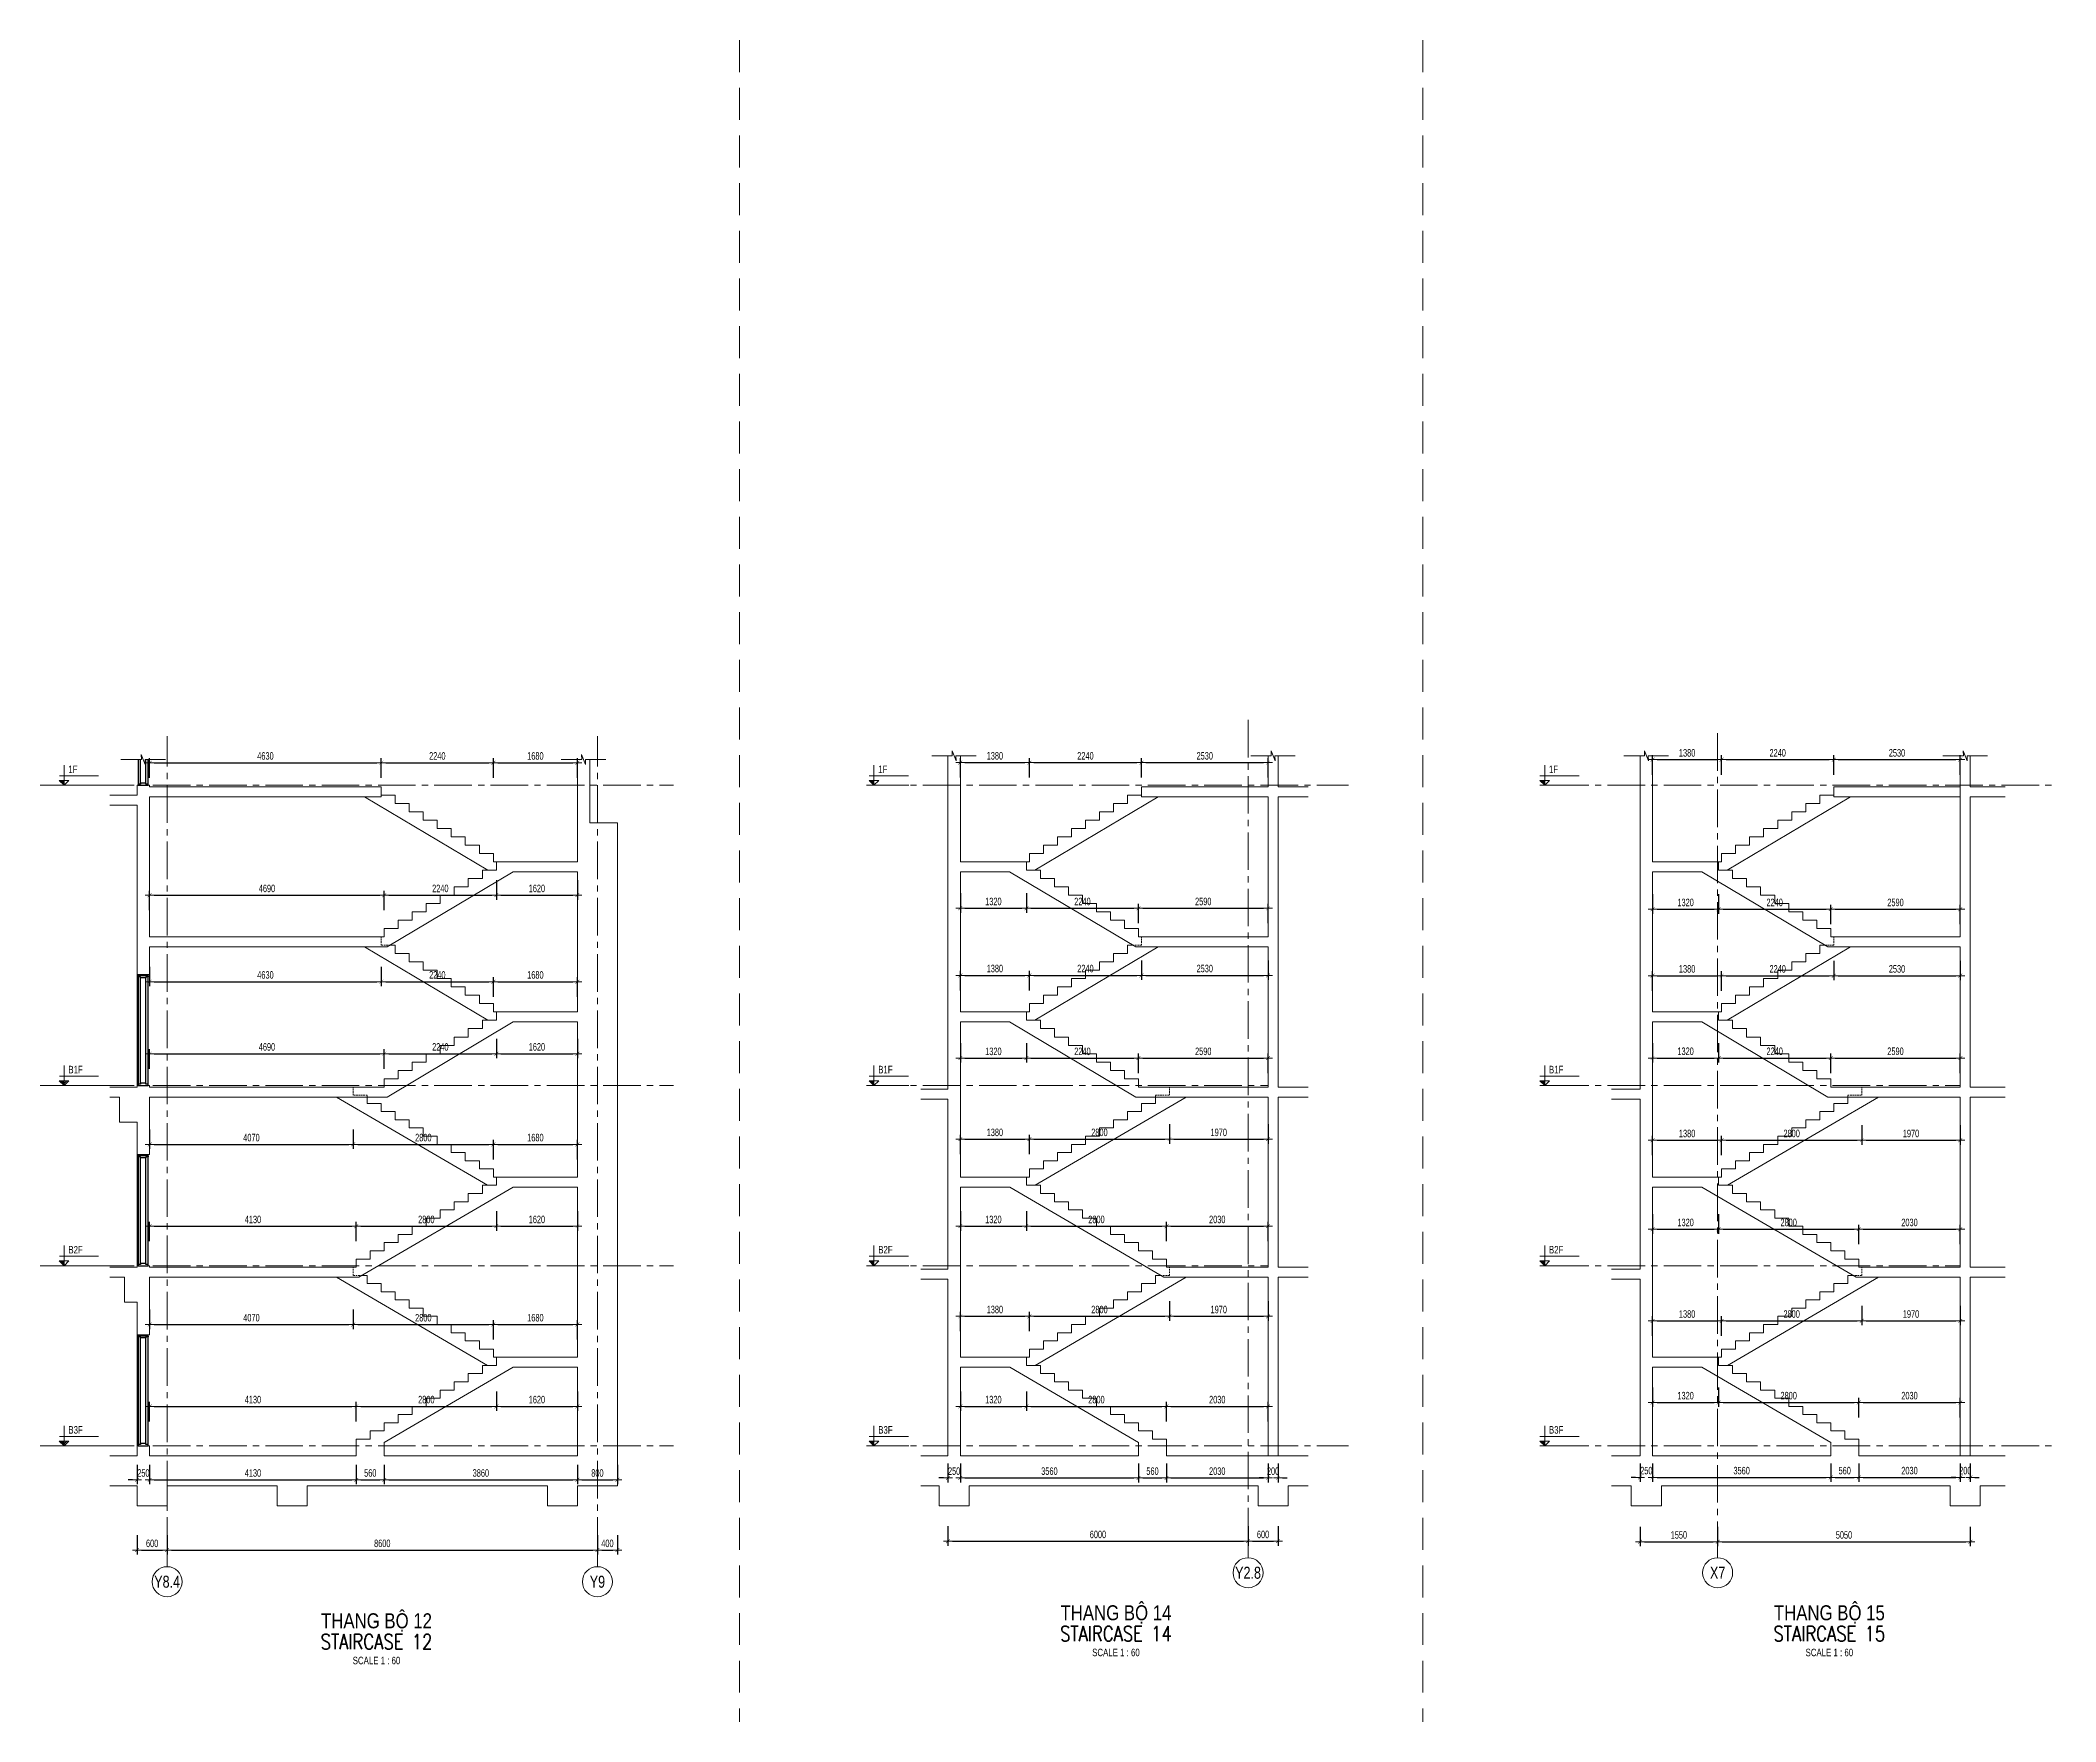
# Model space of a CAD drawing. Header units: millimetres. Extents: x -179076 to 254975, y -18667 to 296191.
# Drawn here: x 162334 to 202616, y 226951 to 260551 of the extents above; entities that cross this region are included whole.
import ezdxf
from ezdxf.enums import TextEntityAlignment as Align

# ---------------------------------------------------------------- set-up
doc = ezdxf.new("R2010")
doc.units = ezdxf.units.MM
doc.linetypes.add('CENTER2', pattern=[1.125, 0.75, -0.125, 0.125, -0.125])
doc.linetypes.add('HIDDEN2', pattern=[4.7625, 3.175, -1.5875])
doc.layers.get('Defpoints').update_dxf_attribs({"color": 151, "lineweight": 9})
for name, color, linetype in [('A-ELE5', 9, 'Continuous'), ('DOOR', 4, 'Continuous'), ('ELE8', 8, 'Continuous')]:
    doc.layers.add(name, color=color, linetype=linetype)
for name, color, linetype, lineweight in [('NDC_S_ANNO', 7, 'Continuous', 20), ('NDC_S_AXIS', 5, 'CENTER2', 13), ('NDC_S_CONTINUOUS', 3, 'Continuous', 20), ('NDC_S_DIM', 1, 'Continuous', 15), ('NDC_S_ENG TITLE', 3, 'Continuous', 20), ('NDC_S_HIDDEN', 8, 'HIDDEN2', 13), ('NDC_S_SLAB', 2, 'Continuous', 20), ('NDC_S_SYMBOL', 1, 'Continuous', 15), ('NDC_S_TEXT SYMBOL', 7, 'Continuous', 20), ('NDC_S_VN TEXT', 7, 'Continuous', 20), ('NDC_S_VN TITLE', 6, 'Continuous', 35)]:
    doc.layers.add(name, color=color, linetype=linetype, lineweight=lineweight)
doc.styles.add('NDC_ANNO', font='', dxfattribs={"width": 0.8})
doc.styles.add('NDC_DIM', font='', dxfattribs={"width": 0.75})
doc.styles.add('NDC_EN TXT', font='romans.shx', dxfattribs={"width": 0.8})
doc.styles.add('NDC_VIE TXT', font='arial.ttf', dxfattribs={"width": 0.8})
doc.styles.get('NDC_ANNO').set_extended_font_data('Dotum')
doc.styles.get('NDC_DIM').set_extended_font_data('Dotum')
doc.dimstyles.new('NDC_dim_60', dxfattribs={"dimscale": 60, "dimtxt": 2.5, "dimasz": 1.5, "dimexe": 1.5, "dimexo": 2.5, "dimgap": 1, "dimtad": 1, "dimdec": 0, "dimzin": 0, "dimdsep": 46, "dimtxsty": 'NDC_DIM', "dimblk": 'DIMMARK', "dimcen": 0.09, "dimdle": 1.2, "dimclrd": 1, "dimclre": 1, "dimclrt": 3, "dimadec": 0, "dimazin": 0, "dimtfac": 1, "dimtdec": 0, "dimtix": 1, "dimtofl": 0, "dimtmove": 0, "dimatfit": 3, "dimfxl": 5, "dimfxlon": 1, "dimtolj": 1, "dimtzin": 0, "dimarcsym": 0})

msp = doc.modelspace()

# ---------------------------------------------------------------- blocks, each defined once
blk = doc.blocks.new('A$Cba4c7dc5')
at = {"layer": 'DOOR'}
for p, q in [((80, 0), (80, 2175)), ((125, 25), (125, 2155)), ((235, 25), (235, 2155)), ((280, 2175), (280, 0))]:
    blk.add_line(p, q, dxfattribs=at)
at = {"layer": 'DOOR', "color": 3}
for points in [[(280, 2200), (80, 2200), (80, 2175), (125, 2175), (125, 2155), (235, 2155), (235, 2175), (280, 2175)], [(280, 0), (80, 0), (80, 25), (125, 25), (125, 45), (235, 45), (235, 25), (280, 25)]]:
    blk.add_lwpolyline(points, close=True, dxfattribs=at)
at = {"layer": 'ELE8'}
blk.add_line((300, 2220), (300, 0), dxfattribs=at)
blk = doc.blocks.new('DIMMARK')
at = {"layer": 'NDC_S_DIM', "color": 1}
blk.add_line((-1.5, 0), (1, 0), dxfattribs=at)
at = {"layer": 'NDC_S_DIM', "color": 2, "const_width": 0.1}
blk.add_lwpolyline([(-0.42, -0.42), (0.42, 0.42)], dxfattribs=at)
blk = doc.blocks.new('*D1388')
at = {"layer": 'Defpoints', "color": 0, "transparency": 16777216}
for p in [(168649, 233252), (164519, 232264), (168649, 232264)]:
    blk.add_point(p, dxfattribs=at)
at = {"layer": 'NDC_S_DIM', "color": 1, "lineweight": -2, "transparency": 16777216}
for p, q in [((164519, 232952), (164519, 233342)), ((164609, 233252), (168559, 233252)), ((168649, 232952), (168649, 233342))]:
    blk.add_line(p, q, dxfattribs=at)
at = {"layer": 'NDC_S_DIM', "color": 1, "lineweight": -2, "transparency": 16777216, "xscale": 90, "yscale": 90, "zscale": 90, "rotation": 180}
blk.add_blockref('DIMMARK', (164519, 233252), dxfattribs=at)
at = {"layer": 'NDC_S_DIM', "color": 1, "lineweight": -2, "transparency": 16777216, "xscale": 90, "yscale": 90, "zscale": 90}
blk.add_blockref('DIMMARK', (168649, 233252), dxfattribs=at)
at = {"layer": 'NDC_S_DIM', "color": 3, "transparency": 16777216, "insert": (166584, 233387), "char_height": 150, "attachment_point": 5, "style": 'NDC_DIM'}
blk.add_mtext('\\A1;4130', dxfattribs=at)
blk = doc.blocks.new('*D1389')
at = {"layer": 'Defpoints', "color": 0, "transparency": 16777216}
for p in [(171449, 234070), (171449, 233252), (168649, 232264)]:
    blk.add_point(p, dxfattribs=at)
at = {"layer": 'NDC_S_DIM', "color": 1, "lineweight": -2, "transparency": 16777216}
for p, q in [((168649, 232952), (168649, 233342)), ((168739, 233252), (171359, 233252)), ((171449, 233552), (171449, 233162))]:
    blk.add_line(p, q, dxfattribs=at)
at = {"layer": 'NDC_S_DIM', "color": 1, "lineweight": -2, "transparency": 16777216, "xscale": 90, "yscale": 90, "zscale": 90, "rotation": 180}
blk.add_blockref('DIMMARK', (168649, 233252), dxfattribs=at)
at = {"layer": 'NDC_S_DIM', "color": 1, "lineweight": -2, "transparency": 16777216, "xscale": 90, "yscale": 90, "zscale": 90}
blk.add_blockref('DIMMARK', (171449, 233252), dxfattribs=at)
at = {"layer": 'NDC_S_DIM', "color": 3, "transparency": 16777216, "insert": (170049, 233387), "char_height": 150, "attachment_point": 5, "style": 'NDC_DIM'}
blk.add_mtext('\\A1;2800', dxfattribs=at)
blk = doc.blocks.new('*D1390')
at = {"layer": 'Defpoints', "color": 0, "transparency": 16777216}
for p in [(171449, 234070), (173069, 234034), (173069, 233252)]:
    blk.add_point(p, dxfattribs=at)
at = {"layer": 'NDC_S_DIM', "color": 1, "lineweight": -2, "transparency": 16777216}
for p, q in [((171449, 233552), (171449, 233162)), ((171539, 233252), (172979, 233252)), ((173069, 233552), (173069, 233162))]:
    blk.add_line(p, q, dxfattribs=at)
at = {"layer": 'NDC_S_DIM', "color": 1, "lineweight": -2, "transparency": 16777216, "xscale": 90, "yscale": 90, "zscale": 90, "rotation": 180}
blk.add_blockref('DIMMARK', (171449, 233252), dxfattribs=at)
at = {"layer": 'NDC_S_DIM', "color": 1, "lineweight": -2, "transparency": 16777216, "xscale": 90, "yscale": 90, "zscale": 90}
blk.add_blockref('DIMMARK', (173069, 233252), dxfattribs=at)
at = {"layer": 'NDC_S_DIM', "color": 3, "transparency": 16777216, "insert": (172259, 233387), "char_height": 150, "attachment_point": 5, "style": 'NDC_DIM'}
blk.add_mtext('\\A1;1620', dxfattribs=at)
blk = doc.blocks.new('*D1391')
at = {"layer": 'Defpoints', "color": 0, "transparency": 16777216}
for p in [(164519, 236034), (168589, 236034), (168589, 234888)]:
    blk.add_point(p, dxfattribs=at)
at = {"layer": 'NDC_S_DIM', "color": 1, "lineweight": -2, "transparency": 16777216}
for p, q in [((164519, 235188), (164519, 234798)), ((164609, 234888), (168499, 234888)), ((168589, 235188), (168589, 234798))]:
    blk.add_line(p, q, dxfattribs=at)
at = {"layer": 'NDC_S_DIM', "color": 1, "lineweight": -2, "transparency": 16777216, "xscale": 90, "yscale": 90, "zscale": 90, "rotation": 180}
blk.add_blockref('DIMMARK', (164519, 234888), dxfattribs=at)
at = {"layer": 'NDC_S_DIM', "color": 1, "lineweight": -2, "transparency": 16777216, "xscale": 90, "yscale": 90, "zscale": 90}
blk.add_blockref('DIMMARK', (168589, 234888), dxfattribs=at)
at = {"layer": 'NDC_S_DIM', "color": 3, "transparency": 16777216, "insert": (166554, 235023), "char_height": 150, "attachment_point": 5, "style": 'NDC_DIM'}
blk.add_mtext('\\A1;4070', dxfattribs=at)
blk = doc.blocks.new('*D1392')
at = {"layer": 'Defpoints', "color": 0, "transparency": 16777216}
for p in [(168589, 236034), (171389, 234888), (171389, 234234)]:
    blk.add_point(p, dxfattribs=at)
at = {"layer": 'NDC_S_DIM', "color": 1, "lineweight": -2, "transparency": 16777216}
for p, q in [((168589, 235188), (168589, 234798)), ((168679, 234888), (171299, 234888)), ((171389, 234588), (171389, 234978))]:
    blk.add_line(p, q, dxfattribs=at)
at = {"layer": 'NDC_S_DIM', "color": 1, "lineweight": -2, "transparency": 16777216, "xscale": 90, "yscale": 90, "zscale": 90, "rotation": 180}
blk.add_blockref('DIMMARK', (168589, 234888), dxfattribs=at)
at = {"layer": 'NDC_S_DIM', "color": 1, "lineweight": -2, "transparency": 16777216, "xscale": 90, "yscale": 90, "zscale": 90}
blk.add_blockref('DIMMARK', (171389, 234888), dxfattribs=at)
at = {"layer": 'NDC_S_DIM', "color": 3, "transparency": 16777216, "insert": (169989, 235023), "char_height": 150, "attachment_point": 5, "style": 'NDC_DIM'}
blk.add_mtext('\\A1;2800', dxfattribs=at)
blk = doc.blocks.new('*D1393')
at = {"layer": 'Defpoints', "color": 0, "transparency": 16777216}
for p in [(173069, 234888), (171389, 234234), (173069, 234234)]:
    blk.add_point(p, dxfattribs=at)
at = {"layer": 'NDC_S_DIM', "color": 1, "lineweight": -2, "transparency": 16777216}
for p, q in [((171389, 234588), (171389, 234978)), ((171479, 234888), (172979, 234888)), ((173069, 234588), (173069, 234978))]:
    blk.add_line(p, q, dxfattribs=at)
at = {"layer": 'NDC_S_DIM', "color": 1, "lineweight": -2, "transparency": 16777216, "xscale": 90, "yscale": 90, "zscale": 90, "rotation": 180}
blk.add_blockref('DIMMARK', (171389, 234888), dxfattribs=at)
at = {"layer": 'NDC_S_DIM', "color": 1, "lineweight": -2, "transparency": 16777216, "xscale": 90, "yscale": 90, "zscale": 90}
blk.add_blockref('DIMMARK', (173069, 234888), dxfattribs=at)
at = {"layer": 'NDC_S_DIM', "color": 3, "transparency": 16777216, "insert": (172229, 235023), "char_height": 150, "attachment_point": 5, "style": 'NDC_DIM'}
blk.add_mtext('\\A1;1680', dxfattribs=at)
blk = doc.blocks.new('*D1394')
at = {"layer": 'Defpoints', "color": 0, "transparency": 16777216}
for p in [(168649, 236852), (164519, 236034), (168649, 236034)]:
    blk.add_point(p, dxfattribs=at)
at = {"layer": 'NDC_S_DIM', "color": 1, "lineweight": -2, "transparency": 16777216}
for p, q in [((164519, 236552), (164519, 236942)), ((168649, 236552), (168649, 236942)), ((164609, 236852), (168559, 236852))]:
    blk.add_line(p, q, dxfattribs=at)
at = {"layer": 'NDC_S_DIM', "color": 1, "lineweight": -2, "transparency": 16777216, "xscale": 90, "yscale": 90, "zscale": 90, "rotation": 180}
blk.add_blockref('DIMMARK', (164519, 236852), dxfattribs=at)
at = {"layer": 'NDC_S_DIM', "color": 1, "lineweight": -2, "transparency": 16777216, "xscale": 90, "yscale": 90, "zscale": 90}
blk.add_blockref('DIMMARK', (168649, 236852), dxfattribs=at)
at = {"layer": 'NDC_S_DIM', "color": 3, "transparency": 16777216, "insert": (166584, 236987), "char_height": 150, "attachment_point": 5, "style": 'NDC_DIM'}
blk.add_mtext('\\A1;4130', dxfattribs=at)
blk = doc.blocks.new('*D1395')
at = {"layer": 'Defpoints', "color": 0, "transparency": 16777216}
for p in [(171449, 237670), (171449, 236852), (168649, 236034)]:
    blk.add_point(p, dxfattribs=at)
at = {"layer": 'NDC_S_DIM', "color": 1, "lineweight": -2, "transparency": 16777216}
for p, q in [((168649, 236552), (168649, 236942)), ((171449, 237152), (171449, 236762)), ((168739, 236852), (171359, 236852))]:
    blk.add_line(p, q, dxfattribs=at)
at = {"layer": 'NDC_S_DIM', "color": 1, "lineweight": -2, "transparency": 16777216, "xscale": 90, "yscale": 90, "zscale": 90, "rotation": 180}
blk.add_blockref('DIMMARK', (168649, 236852), dxfattribs=at)
at = {"layer": 'NDC_S_DIM', "color": 1, "lineweight": -2, "transparency": 16777216, "xscale": 90, "yscale": 90, "zscale": 90}
blk.add_blockref('DIMMARK', (171449, 236852), dxfattribs=at)
at = {"layer": 'NDC_S_DIM', "color": 3, "transparency": 16777216, "insert": (170049, 236987), "char_height": 150, "attachment_point": 5, "style": 'NDC_DIM'}
blk.add_mtext('\\A1;2800', dxfattribs=at)
blk = doc.blocks.new('*D1396')
at = {"layer": 'Defpoints', "color": 0, "transparency": 16777216}
for p in [(171449, 237670), (173069, 237634), (173069, 236852)]:
    blk.add_point(p, dxfattribs=at)
at = {"layer": 'NDC_S_DIM', "color": 1, "lineweight": -2, "transparency": 16777216}
for p, q in [((171449, 237152), (171449, 236762)), ((173069, 237152), (173069, 236762)), ((171539, 236852), (172979, 236852))]:
    blk.add_line(p, q, dxfattribs=at)
at = {"layer": 'NDC_S_DIM', "color": 1, "lineweight": -2, "transparency": 16777216, "xscale": 90, "yscale": 90, "zscale": 90, "rotation": 180}
blk.add_blockref('DIMMARK', (171449, 236852), dxfattribs=at)
at = {"layer": 'NDC_S_DIM', "color": 1, "lineweight": -2, "transparency": 16777216, "xscale": 90, "yscale": 90, "zscale": 90}
blk.add_blockref('DIMMARK', (173069, 236852), dxfattribs=at)
at = {"layer": 'NDC_S_DIM', "color": 3, "transparency": 16777216, "insert": (172259, 236987), "char_height": 150, "attachment_point": 5, "style": 'NDC_DIM'}
blk.add_mtext('\\A1;1620', dxfattribs=at)
blk = doc.blocks.new('*D1397')
at = {"layer": 'Defpoints', "color": 0, "transparency": 16777216}
for p in [(164519, 239434), (168589, 239635), (168589, 238488)]:
    blk.add_point(p, dxfattribs=at)
at = {"layer": 'NDC_S_DIM', "color": 1, "lineweight": -2, "transparency": 16777216}
for p, q in [((164519, 238788), (164519, 238398)), ((164609, 238488), (168499, 238488)), ((168589, 238788), (168589, 238398))]:
    blk.add_line(p, q, dxfattribs=at)
at = {"layer": 'NDC_S_DIM', "color": 1, "lineweight": -2, "transparency": 16777216, "xscale": 90, "yscale": 90, "zscale": 90, "rotation": 180}
blk.add_blockref('DIMMARK', (164519, 238488), dxfattribs=at)
at = {"layer": 'NDC_S_DIM', "color": 1, "lineweight": -2, "transparency": 16777216, "xscale": 90, "yscale": 90, "zscale": 90}
blk.add_blockref('DIMMARK', (168589, 238488), dxfattribs=at)
at = {"layer": 'NDC_S_DIM', "color": 3, "transparency": 16777216, "insert": (166554, 238623), "char_height": 150, "attachment_point": 5, "style": 'NDC_DIM'}
blk.add_mtext('\\A1;4070', dxfattribs=at)
blk = doc.blocks.new('*D1398')
at = {"layer": 'Defpoints', "color": 0, "transparency": 16777216}
for p in [(168589, 239635), (171389, 238488), (171389, 237834)]:
    blk.add_point(p, dxfattribs=at)
at = {"layer": 'NDC_S_DIM', "color": 1, "lineweight": -2, "transparency": 16777216}
for p, q in [((168589, 238788), (168589, 238398)), ((168679, 238488), (171299, 238488)), ((171389, 238188), (171389, 238578))]:
    blk.add_line(p, q, dxfattribs=at)
at = {"layer": 'NDC_S_DIM', "color": 1, "lineweight": -2, "transparency": 16777216, "xscale": 90, "yscale": 90, "zscale": 90, "rotation": 180}
blk.add_blockref('DIMMARK', (168589, 238488), dxfattribs=at)
at = {"layer": 'NDC_S_DIM', "color": 1, "lineweight": -2, "transparency": 16777216, "xscale": 90, "yscale": 90, "zscale": 90}
blk.add_blockref('DIMMARK', (171389, 238488), dxfattribs=at)
at = {"layer": 'NDC_S_DIM', "color": 3, "transparency": 16777216, "insert": (169989, 238623), "char_height": 150, "attachment_point": 5, "style": 'NDC_DIM'}
blk.add_mtext('\\A1;2800', dxfattribs=at)
blk = doc.blocks.new('*D1399')
at = {"layer": 'Defpoints', "color": 0, "transparency": 16777216}
for p in [(173069, 238488), (171389, 237834), (173069, 237834)]:
    blk.add_point(p, dxfattribs=at)
at = {"layer": 'NDC_S_DIM', "color": 1, "lineweight": -2, "transparency": 16777216}
for p, q in [((171389, 238188), (171389, 238578)), ((171479, 238488), (172979, 238488)), ((173069, 238188), (173069, 238578))]:
    blk.add_line(p, q, dxfattribs=at)
at = {"layer": 'NDC_S_DIM', "color": 1, "lineweight": -2, "transparency": 16777216, "xscale": 90, "yscale": 90, "zscale": 90, "rotation": 180}
blk.add_blockref('DIMMARK', (171389, 238488), dxfattribs=at)
at = {"layer": 'NDC_S_DIM', "color": 1, "lineweight": -2, "transparency": 16777216, "xscale": 90, "yscale": 90, "zscale": 90}
blk.add_blockref('DIMMARK', (173069, 238488), dxfattribs=at)
at = {"layer": 'NDC_S_DIM', "color": 3, "transparency": 16777216, "insert": (172229, 238623), "char_height": 150, "attachment_point": 5, "style": 'NDC_DIM'}
blk.add_mtext('\\A1;1680', dxfattribs=at)
blk = doc.blocks.new('*D1400')
at = {"layer": 'Defpoints', "color": 0, "transparency": 16777216}
for p in [(169209, 240300), (164519, 239634), (169209, 239634)]:
    blk.add_point(p, dxfattribs=at)
at = {"layer": 'NDC_S_DIM', "color": 1, "lineweight": -2, "transparency": 16777216}
for p, q in [((164519, 240000), (164519, 240390)), ((164609, 240300), (169119, 240300)), ((169209, 240000), (169209, 240390))]:
    blk.add_line(p, q, dxfattribs=at)
at = {"layer": 'NDC_S_DIM', "color": 1, "lineweight": -2, "transparency": 16777216, "xscale": 90, "yscale": 90, "zscale": 90, "rotation": 180}
blk.add_blockref('DIMMARK', (164519, 240300), dxfattribs=at)
at = {"layer": 'NDC_S_DIM', "color": 1, "lineweight": -2, "transparency": 16777216, "xscale": 90, "yscale": 90, "zscale": 90}
blk.add_blockref('DIMMARK', (169209, 240300), dxfattribs=at)
at = {"layer": 'NDC_S_DIM', "color": 3, "transparency": 16777216, "insert": (166864, 240435), "char_height": 150, "attachment_point": 5, "style": 'NDC_DIM'}
blk.add_mtext('\\A1;4690', dxfattribs=at)
blk = doc.blocks.new('*D1401')
at = {"layer": 'Defpoints', "color": 0, "transparency": 16777216}
for p in [(171449, 240967), (171449, 240300), (169209, 239634)]:
    blk.add_point(p, dxfattribs=at)
at = {"layer": 'NDC_S_DIM', "color": 1, "lineweight": -2, "transparency": 16777216}
for p, q in [((171449, 240600), (171449, 240210)), ((169209, 240000), (169209, 240390)), ((169299, 240300), (171359, 240300))]:
    blk.add_line(p, q, dxfattribs=at)
at = {"layer": 'NDC_S_DIM', "color": 1, "lineweight": -2, "transparency": 16777216, "xscale": 90, "yscale": 90, "zscale": 90, "rotation": 180}
blk.add_blockref('DIMMARK', (169209, 240300), dxfattribs=at)
at = {"layer": 'NDC_S_DIM', "color": 1, "lineweight": -2, "transparency": 16777216, "xscale": 90, "yscale": 90, "zscale": 90}
blk.add_blockref('DIMMARK', (171449, 240300), dxfattribs=at)
at = {"layer": 'NDC_S_DIM', "color": 3, "transparency": 16777216, "insert": (170329, 240435), "char_height": 150, "attachment_point": 5, "style": 'NDC_DIM'}
blk.add_mtext('\\A1;2240', dxfattribs=at)
blk = doc.blocks.new('*D1402')
at = {"layer": 'Defpoints', "color": 0, "transparency": 16777216}
for p in [(171449, 240967), (173069, 240934), (173069, 240300)]:
    blk.add_point(p, dxfattribs=at)
at = {"layer": 'NDC_S_DIM', "color": 1, "lineweight": -2, "transparency": 16777216}
for p, q in [((171449, 240600), (171449, 240210)), ((173069, 240600), (173069, 240210)), ((171539, 240300), (172979, 240300))]:
    blk.add_line(p, q, dxfattribs=at)
at = {"layer": 'NDC_S_DIM', "color": 1, "lineweight": -2, "transparency": 16777216, "xscale": 90, "yscale": 90, "zscale": 90, "rotation": 180}
blk.add_blockref('DIMMARK', (171449, 240300), dxfattribs=at)
at = {"layer": 'NDC_S_DIM', "color": 1, "lineweight": -2, "transparency": 16777216, "xscale": 90, "yscale": 90, "zscale": 90}
blk.add_blockref('DIMMARK', (173069, 240300), dxfattribs=at)
at = {"layer": 'NDC_S_DIM', "color": 3, "transparency": 16777216, "insert": (172259, 240435), "char_height": 150, "attachment_point": 5, "style": 'NDC_DIM'}
blk.add_mtext('\\A1;1620', dxfattribs=at)
blk = doc.blocks.new('*D1403')
at = {"layer": 'Defpoints', "color": 0, "transparency": 16777216}
for p in [(164519, 242634), (169149, 242631), (169149, 241739)]:
    blk.add_point(p, dxfattribs=at)
at = {"layer": 'NDC_S_DIM', "color": 1, "lineweight": -2, "transparency": 16777216}
for p, q in [((164519, 242039), (164519, 241649)), ((164609, 241739), (169059, 241739)), ((169149, 242039), (169149, 241649))]:
    blk.add_line(p, q, dxfattribs=at)
at = {"layer": 'NDC_S_DIM', "color": 1, "lineweight": -2, "transparency": 16777216, "xscale": 90, "yscale": 90, "zscale": 90, "rotation": 180}
blk.add_blockref('DIMMARK', (164519, 241739), dxfattribs=at)
at = {"layer": 'NDC_S_DIM', "color": 1, "lineweight": -2, "transparency": 16777216, "xscale": 90, "yscale": 90, "zscale": 90}
blk.add_blockref('DIMMARK', (169149, 241739), dxfattribs=at)
at = {"layer": 'NDC_S_DIM', "color": 3, "transparency": 16777216, "insert": (166834, 241874), "char_height": 150, "attachment_point": 5, "style": 'NDC_DIM'}
blk.add_mtext('\\A1;4630', dxfattribs=at)
blk = doc.blocks.new('*D1404')
at = {"layer": 'Defpoints', "color": 0, "transparency": 16777216}
for p in [(169149, 242631), (171389, 241739), (171389, 241134)]:
    blk.add_point(p, dxfattribs=at)
at = {"layer": 'NDC_S_DIM', "color": 1, "lineweight": -2, "transparency": 16777216}
for p, q in [((169149, 242039), (169149, 241649)), ((169239, 241739), (171299, 241739)), ((171389, 241439), (171389, 241829))]:
    blk.add_line(p, q, dxfattribs=at)
at = {"layer": 'NDC_S_DIM', "color": 1, "lineweight": -2, "transparency": 16777216, "xscale": 90, "yscale": 90, "zscale": 90, "rotation": 180}
blk.add_blockref('DIMMARK', (169149, 241739), dxfattribs=at)
at = {"layer": 'NDC_S_DIM', "color": 1, "lineweight": -2, "transparency": 16777216, "xscale": 90, "yscale": 90, "zscale": 90}
blk.add_blockref('DIMMARK', (171389, 241739), dxfattribs=at)
at = {"layer": 'NDC_S_DIM', "color": 3, "transparency": 16777216, "insert": (170269, 241874), "char_height": 150, "attachment_point": 5, "style": 'NDC_DIM'}
blk.add_mtext('\\A1;2240', dxfattribs=at)
blk = doc.blocks.new('*D1405')
at = {"layer": 'Defpoints', "color": 0, "transparency": 16777216}
for p in [(173069, 241739), (171389, 241134), (173069, 241134)]:
    blk.add_point(p, dxfattribs=at)
at = {"layer": 'NDC_S_DIM', "color": 1, "lineweight": -2, "transparency": 16777216}
for p, q in [((171389, 241439), (171389, 241829)), ((171479, 241739), (172979, 241739)), ((173069, 241439), (173069, 241829))]:
    blk.add_line(p, q, dxfattribs=at)
at = {"layer": 'NDC_S_DIM', "color": 1, "lineweight": -2, "transparency": 16777216, "xscale": 90, "yscale": 90, "zscale": 90, "rotation": 180}
blk.add_blockref('DIMMARK', (171389, 241739), dxfattribs=at)
at = {"layer": 'NDC_S_DIM', "color": 1, "lineweight": -2, "transparency": 16777216, "xscale": 90, "yscale": 90, "zscale": 90}
blk.add_blockref('DIMMARK', (173069, 241739), dxfattribs=at)
at = {"layer": 'NDC_S_DIM', "color": 3, "transparency": 16777216, "insert": (172229, 241874), "char_height": 150, "attachment_point": 5, "style": 'NDC_DIM'}
blk.add_mtext('\\A1;1680', dxfattribs=at)
blk = doc.blocks.new('*D1406')
at = {"layer": 'Defpoints', "color": 0, "transparency": 16777216}
for p in [(169209, 243467), (164519, 242634), (169209, 242634)]:
    blk.add_point(p, dxfattribs=at)
at = {"layer": 'NDC_S_DIM', "color": 1, "lineweight": -2, "transparency": 16777216}
for p, q in [((164519, 243167), (164519, 243557)), ((164609, 243467), (169119, 243467)), ((169209, 243167), (169209, 243557))]:
    blk.add_line(p, q, dxfattribs=at)
at = {"layer": 'NDC_S_DIM', "color": 1, "lineweight": -2, "transparency": 16777216, "xscale": 90, "yscale": 90, "zscale": 90, "rotation": 180}
blk.add_blockref('DIMMARK', (164519, 243467), dxfattribs=at)
at = {"layer": 'NDC_S_DIM', "color": 1, "lineweight": -2, "transparency": 16777216, "xscale": 90, "yscale": 90, "zscale": 90}
blk.add_blockref('DIMMARK', (169209, 243467), dxfattribs=at)
at = {"layer": 'NDC_S_DIM', "color": 3, "transparency": 16777216, "insert": (166864, 243602), "char_height": 150, "attachment_point": 5, "style": 'NDC_DIM'}
blk.add_mtext('\\A1;4690', dxfattribs=at)
blk = doc.blocks.new('*D1407')
at = {"layer": 'Defpoints', "color": 0, "transparency": 16777216}
for p in [(171449, 243967), (171449, 243467), (169209, 242634)]:
    blk.add_point(p, dxfattribs=at)
at = {"layer": 'NDC_S_DIM', "color": 1, "lineweight": -2, "transparency": 16777216}
for p, q in [((171449, 243767), (171449, 243377)), ((169209, 243167), (169209, 243557)), ((169299, 243467), (171359, 243467))]:
    blk.add_line(p, q, dxfattribs=at)
at = {"layer": 'NDC_S_DIM', "color": 1, "lineweight": -2, "transparency": 16777216, "xscale": 90, "yscale": 90, "zscale": 90, "rotation": 180}
blk.add_blockref('DIMMARK', (169209, 243467), dxfattribs=at)
at = {"layer": 'NDC_S_DIM', "color": 1, "lineweight": -2, "transparency": 16777216, "xscale": 90, "yscale": 90, "zscale": 90}
blk.add_blockref('DIMMARK', (171449, 243467), dxfattribs=at)
at = {"layer": 'NDC_S_DIM', "color": 3, "transparency": 16777216, "insert": (170329, 243602), "char_height": 150, "attachment_point": 5, "style": 'NDC_DIM'}
blk.add_mtext('\\A1;2240', dxfattribs=at)
blk = doc.blocks.new('*D1408')
at = {"layer": 'Defpoints', "color": 0, "transparency": 16777216}
for p in [(171449, 243967), (173069, 243934), (173069, 243467)]:
    blk.add_point(p, dxfattribs=at)
at = {"layer": 'NDC_S_DIM', "color": 1, "lineweight": -2, "transparency": 16777216}
for p, q in [((171449, 243767), (171449, 243377)), ((173069, 243767), (173069, 243377)), ((171539, 243467), (172979, 243467))]:
    blk.add_line(p, q, dxfattribs=at)
at = {"layer": 'NDC_S_DIM', "color": 1, "lineweight": -2, "transparency": 16777216, "xscale": 90, "yscale": 90, "zscale": 90, "rotation": 180}
blk.add_blockref('DIMMARK', (171449, 243467), dxfattribs=at)
at = {"layer": 'NDC_S_DIM', "color": 1, "lineweight": -2, "transparency": 16777216, "xscale": 90, "yscale": 90, "zscale": 90}
blk.add_blockref('DIMMARK', (173069, 243467), dxfattribs=at)
at = {"layer": 'NDC_S_DIM', "color": 3, "transparency": 16777216, "insert": (172259, 243602), "char_height": 150, "attachment_point": 5, "style": 'NDC_DIM'}
blk.add_mtext('\\A1;1620', dxfattribs=at)
blk = doc.blocks.new('*D1409')
at = {"layer": 'Defpoints', "color": 0, "transparency": 16777216}
for p in [(169149, 246115), (164519, 245634), (169149, 245634)]:
    blk.add_point(p, dxfattribs=at)
at = {"layer": 'NDC_S_DIM', "color": 1, "lineweight": -2, "transparency": 16777216}
for p, q in [((164519, 245815), (164519, 246205)), ((169149, 245815), (169149, 246205)), ((164609, 246115), (169059, 246115))]:
    blk.add_line(p, q, dxfattribs=at)
at = {"layer": 'NDC_S_DIM', "color": 1, "lineweight": -2, "transparency": 16777216, "xscale": 90, "yscale": 90, "zscale": 90, "rotation": 180}
blk.add_blockref('DIMMARK', (164519, 246115), dxfattribs=at)
at = {"layer": 'NDC_S_DIM', "color": 1, "lineweight": -2, "transparency": 16777216, "xscale": 90, "yscale": 90, "zscale": 90}
blk.add_blockref('DIMMARK', (169149, 246115), dxfattribs=at)
at = {"layer": 'NDC_S_DIM', "color": 3, "transparency": 16777216, "insert": (166834, 246250), "char_height": 150, "attachment_point": 5, "style": 'NDC_DIM'}
blk.add_mtext('\\A1;4630', dxfattribs=at)
blk = doc.blocks.new('*D1410')
at = {"layer": 'Defpoints', "color": 0, "transparency": 16777216}
for p in [(171389, 246115), (169149, 245634), (171389, 244134)]:
    blk.add_point(p, dxfattribs=at)
at = {"layer": 'NDC_S_DIM', "color": 1, "lineweight": -2, "transparency": 16777216}
for p, q in [((169149, 245815), (169149, 246205)), ((171389, 245815), (171389, 246205)), ((169239, 246115), (171299, 246115))]:
    blk.add_line(p, q, dxfattribs=at)
at = {"layer": 'NDC_S_DIM', "color": 1, "lineweight": -2, "transparency": 16777216, "xscale": 90, "yscale": 90, "zscale": 90, "rotation": 180}
blk.add_blockref('DIMMARK', (169149, 246115), dxfattribs=at)
at = {"layer": 'NDC_S_DIM', "color": 1, "lineweight": -2, "transparency": 16777216, "xscale": 90, "yscale": 90, "zscale": 90}
blk.add_blockref('DIMMARK', (171389, 246115), dxfattribs=at)
at = {"layer": 'NDC_S_DIM', "color": 3, "transparency": 16777216, "insert": (170269, 246250), "char_height": 150, "attachment_point": 5, "style": 'NDC_DIM'}
blk.add_mtext('\\A1;2240', dxfattribs=at)
blk = doc.blocks.new('*D1411')
at = {"layer": 'Defpoints', "color": 0, "transparency": 16777216}
for p in [(173069, 246115), (171389, 244134), (173069, 244134)]:
    blk.add_point(p, dxfattribs=at)
at = {"layer": 'NDC_S_DIM', "color": 1, "lineweight": -2, "transparency": 16777216}
for p, q in [((171389, 245815), (171389, 246205)), ((173069, 245815), (173069, 246205)), ((171479, 246115), (172979, 246115))]:
    blk.add_line(p, q, dxfattribs=at)
at = {"layer": 'NDC_S_DIM', "color": 1, "lineweight": -2, "transparency": 16777216, "xscale": 90, "yscale": 90, "zscale": 90, "rotation": 180}
blk.add_blockref('DIMMARK', (171389, 246115), dxfattribs=at)
at = {"layer": 'NDC_S_DIM', "color": 1, "lineweight": -2, "transparency": 16777216, "xscale": 90, "yscale": 90, "zscale": 90}
blk.add_blockref('DIMMARK', (173069, 246115), dxfattribs=at)
at = {"layer": 'NDC_S_DIM', "color": 3, "transparency": 16777216, "insert": (172229, 246250), "char_height": 150, "attachment_point": 5, "style": 'NDC_DIM'}
blk.add_mtext('\\A1;1680', dxfattribs=at)
blk = doc.blocks.new('*D1412')
at = {"layer": 'Defpoints', "color": 0, "transparency": 16777216}
for p in [(180723, 234234), (182043, 234234), (182043, 233252)]:
    blk.add_point(p, dxfattribs=at)
at = {"layer": 'NDC_S_DIM', "color": 1, "lineweight": -2, "transparency": 16777216}
for p, q in [((180723, 233552), (180723, 233162)), ((180813, 233252), (181953, 233252)), ((182043, 233552), (182043, 233162))]:
    blk.add_line(p, q, dxfattribs=at)
at = {"layer": 'NDC_S_DIM', "color": 1, "lineweight": -2, "transparency": 16777216, "xscale": 90, "yscale": 90, "zscale": 90, "rotation": 180}
blk.add_blockref('DIMMARK', (180723, 233252), dxfattribs=at)
at = {"layer": 'NDC_S_DIM', "color": 1, "lineweight": -2, "transparency": 16777216, "xscale": 90, "yscale": 90, "zscale": 90}
blk.add_blockref('DIMMARK', (182043, 233252), dxfattribs=at)
at = {"layer": 'NDC_S_DIM', "color": 3, "transparency": 16777216, "insert": (181383, 233387), "char_height": 150, "attachment_point": 5, "style": 'NDC_DIM'}
blk.add_mtext('\\A1;1320', dxfattribs=at)
blk = doc.blocks.new('*D1413')
at = {"layer": 'Defpoints', "color": 0, "transparency": 16777216}
for p in [(182043, 234234), (184843, 233252), (184843, 232597)]:
    blk.add_point(p, dxfattribs=at)
at = {"layer": 'NDC_S_DIM', "color": 1, "lineweight": -2, "transparency": 16777216}
for p, q in [((182043, 233552), (182043, 233162)), ((182133, 233252), (184753, 233252)), ((184843, 232952), (184843, 233342))]:
    blk.add_line(p, q, dxfattribs=at)
at = {"layer": 'NDC_S_DIM', "color": 1, "lineweight": -2, "transparency": 16777216, "xscale": 90, "yscale": 90, "zscale": 90, "rotation": 180}
blk.add_blockref('DIMMARK', (182043, 233252), dxfattribs=at)
at = {"layer": 'NDC_S_DIM', "color": 1, "lineweight": -2, "transparency": 16777216, "xscale": 90, "yscale": 90, "zscale": 90}
blk.add_blockref('DIMMARK', (184843, 233252), dxfattribs=at)
at = {"layer": 'NDC_S_DIM', "color": 3, "transparency": 16777216, "insert": (183443, 233387), "char_height": 150, "attachment_point": 5, "style": 'NDC_DIM'}
blk.add_mtext('\\A1;2800', dxfattribs=at)
blk = doc.blocks.new('*D1414')
at = {"layer": 'Defpoints', "color": 0, "transparency": 16777216}
for p in [(186873, 233252), (184843, 232597), (186873, 232264)]:
    blk.add_point(p, dxfattribs=at)
at = {"layer": 'NDC_S_DIM', "color": 1, "lineweight": -2, "transparency": 16777216}
for p, q in [((184843, 232952), (184843, 233342)), ((184933, 233252), (186783, 233252)), ((186873, 232952), (186873, 233342))]:
    blk.add_line(p, q, dxfattribs=at)
at = {"layer": 'NDC_S_DIM', "color": 1, "lineweight": -2, "transparency": 16777216, "xscale": 90, "yscale": 90, "zscale": 90, "rotation": 180}
blk.add_blockref('DIMMARK', (184843, 233252), dxfattribs=at)
at = {"layer": 'NDC_S_DIM', "color": 1, "lineweight": -2, "transparency": 16777216, "xscale": 90, "yscale": 90, "zscale": 90}
blk.add_blockref('DIMMARK', (186873, 233252), dxfattribs=at)
at = {"layer": 'NDC_S_DIM', "color": 3, "transparency": 16777216, "insert": (185858, 233387), "char_height": 150, "attachment_point": 5, "style": 'NDC_DIM'}
blk.add_mtext('\\A1;2030', dxfattribs=at)
blk = doc.blocks.new('*D1415')
at = {"layer": 'Defpoints', "color": 0, "transparency": 16777216}
for p in [(182103, 235052), (180723, 234234), (182103, 234234)]:
    blk.add_point(p, dxfattribs=at)
at = {"layer": 'NDC_S_DIM', "color": 1, "lineweight": -2, "transparency": 16777216}
for p, q in [((180723, 234752), (180723, 235142)), ((180813, 235052), (182013, 235052)), ((182103, 234752), (182103, 235142))]:
    blk.add_line(p, q, dxfattribs=at)
at = {"layer": 'NDC_S_DIM', "color": 1, "lineweight": -2, "transparency": 16777216, "xscale": 90, "yscale": 90, "zscale": 90, "rotation": 180}
blk.add_blockref('DIMMARK', (180723, 235052), dxfattribs=at)
at = {"layer": 'NDC_S_DIM', "color": 1, "lineweight": -2, "transparency": 16777216, "xscale": 90, "yscale": 90, "zscale": 90}
blk.add_blockref('DIMMARK', (182103, 235052), dxfattribs=at)
at = {"layer": 'NDC_S_DIM', "color": 3, "transparency": 16777216, "insert": (181413, 235187), "char_height": 150, "attachment_point": 5, "style": 'NDC_DIM'}
blk.add_mtext('\\A1;1380', dxfattribs=at)
blk = doc.blocks.new('*D1416')
at = {"layer": 'Defpoints', "color": 0, "transparency": 16777216}
for p in [(184903, 235870), (184903, 235052), (182103, 234234)]:
    blk.add_point(p, dxfattribs=at)
at = {"layer": 'NDC_S_DIM', "color": 1, "lineweight": -2, "transparency": 16777216}
for p, q in [((184903, 235352), (184903, 234962)), ((182103, 234752), (182103, 235142)), ((182193, 235052), (184813, 235052))]:
    blk.add_line(p, q, dxfattribs=at)
at = {"layer": 'NDC_S_DIM', "color": 1, "lineweight": -2, "transparency": 16777216, "xscale": 90, "yscale": 90, "zscale": 90, "rotation": 180}
blk.add_blockref('DIMMARK', (182103, 235052), dxfattribs=at)
at = {"layer": 'NDC_S_DIM', "color": 1, "lineweight": -2, "transparency": 16777216, "xscale": 90, "yscale": 90, "zscale": 90}
blk.add_blockref('DIMMARK', (184903, 235052), dxfattribs=at)
at = {"layer": 'NDC_S_DIM', "color": 3, "transparency": 16777216, "insert": (183503, 235187), "char_height": 150, "attachment_point": 5, "style": 'NDC_DIM'}
blk.add_mtext('\\A1;2800', dxfattribs=at)
blk = doc.blocks.new('*D1417')
at = {"layer": 'Defpoints', "color": 0, "transparency": 16777216}
for p in [(184903, 235870), (186873, 235834), (186873, 235052)]:
    blk.add_point(p, dxfattribs=at)
at = {"layer": 'NDC_S_DIM', "color": 1, "lineweight": -2, "transparency": 16777216}
for p, q in [((184903, 235352), (184903, 234962)), ((186873, 235352), (186873, 234962)), ((184993, 235052), (186783, 235052))]:
    blk.add_line(p, q, dxfattribs=at)
at = {"layer": 'NDC_S_DIM', "color": 1, "lineweight": -2, "transparency": 16777216, "xscale": 90, "yscale": 90, "zscale": 90, "rotation": 180}
blk.add_blockref('DIMMARK', (184903, 235052), dxfattribs=at)
at = {"layer": 'NDC_S_DIM', "color": 1, "lineweight": -2, "transparency": 16777216, "xscale": 90, "yscale": 90, "zscale": 90}
blk.add_blockref('DIMMARK', (186873, 235052), dxfattribs=at)
at = {"layer": 'NDC_S_DIM', "color": 3, "transparency": 16777216, "insert": (185888, 235187), "char_height": 150, "attachment_point": 5, "style": 'NDC_DIM'}
blk.add_mtext('\\A1;1970', dxfattribs=at)
blk = doc.blocks.new('*D1418')
at = {"layer": 'Defpoints', "color": 0, "transparency": 16777216}
for p in [(180723, 237834), (182043, 237834), (182043, 236852)]:
    blk.add_point(p, dxfattribs=at)
at = {"layer": 'NDC_S_DIM', "color": 1, "lineweight": -2, "transparency": 16777216}
for p, q in [((180723, 237152), (180723, 236762)), ((182043, 237152), (182043, 236762)), ((180813, 236852), (181953, 236852))]:
    blk.add_line(p, q, dxfattribs=at)
at = {"layer": 'NDC_S_DIM', "color": 1, "lineweight": -2, "transparency": 16777216, "xscale": 90, "yscale": 90, "zscale": 90, "rotation": 180}
blk.add_blockref('DIMMARK', (180723, 236852), dxfattribs=at)
at = {"layer": 'NDC_S_DIM', "color": 1, "lineweight": -2, "transparency": 16777216, "xscale": 90, "yscale": 90, "zscale": 90}
blk.add_blockref('DIMMARK', (182043, 236852), dxfattribs=at)
at = {"layer": 'NDC_S_DIM', "color": 3, "transparency": 16777216, "insert": (181383, 236987), "char_height": 150, "attachment_point": 5, "style": 'NDC_DIM'}
blk.add_mtext('\\A1;1320', dxfattribs=at)
blk = doc.blocks.new('*D1419')
at = {"layer": 'Defpoints', "color": 0, "transparency": 16777216}
for p in [(182043, 237834), (184843, 236852), (184843, 236034)]:
    blk.add_point(p, dxfattribs=at)
at = {"layer": 'NDC_S_DIM', "color": 1, "lineweight": -2, "transparency": 16777216}
for p, q in [((182043, 237152), (182043, 236762)), ((184843, 236552), (184843, 236942)), ((182133, 236852), (184753, 236852))]:
    blk.add_line(p, q, dxfattribs=at)
at = {"layer": 'NDC_S_DIM', "color": 1, "lineweight": -2, "transparency": 16777216, "xscale": 90, "yscale": 90, "zscale": 90, "rotation": 180}
blk.add_blockref('DIMMARK', (182043, 236852), dxfattribs=at)
at = {"layer": 'NDC_S_DIM', "color": 1, "lineweight": -2, "transparency": 16777216, "xscale": 90, "yscale": 90, "zscale": 90}
blk.add_blockref('DIMMARK', (184843, 236852), dxfattribs=at)
at = {"layer": 'NDC_S_DIM', "color": 3, "transparency": 16777216, "insert": (183443, 236987), "char_height": 150, "attachment_point": 5, "style": 'NDC_DIM'}
blk.add_mtext('\\A1;2800', dxfattribs=at)
blk = doc.blocks.new('*D1420')
at = {"layer": 'Defpoints', "color": 0, "transparency": 16777216}
for p in [(186873, 236852), (184843, 236034), (186873, 236034)]:
    blk.add_point(p, dxfattribs=at)
at = {"layer": 'NDC_S_DIM', "color": 1, "lineweight": -2, "transparency": 16777216}
for p, q in [((184843, 236552), (184843, 236942)), ((186873, 236552), (186873, 236942)), ((184933, 236852), (186783, 236852))]:
    blk.add_line(p, q, dxfattribs=at)
at = {"layer": 'NDC_S_DIM', "color": 1, "lineweight": -2, "transparency": 16777216, "xscale": 90, "yscale": 90, "zscale": 90, "rotation": 180}
blk.add_blockref('DIMMARK', (184843, 236852), dxfattribs=at)
at = {"layer": 'NDC_S_DIM', "color": 1, "lineweight": -2, "transparency": 16777216, "xscale": 90, "yscale": 90, "zscale": 90}
blk.add_blockref('DIMMARK', (186873, 236852), dxfattribs=at)
at = {"layer": 'NDC_S_DIM', "color": 3, "transparency": 16777216, "insert": (185858, 236987), "char_height": 150, "attachment_point": 5, "style": 'NDC_DIM'}
blk.add_mtext('\\A1;2030', dxfattribs=at)
blk = doc.blocks.new('*D1421')
at = {"layer": 'Defpoints', "color": 0, "transparency": 16777216}
for p in [(182103, 238592), (180723, 237834), (182103, 237834)]:
    blk.add_point(p, dxfattribs=at)
at = {"layer": 'NDC_S_DIM', "color": 1, "lineweight": -2, "transparency": 16777216}
for p, q in [((180723, 238292), (180723, 238682)), ((180813, 238592), (182013, 238592)), ((182103, 238292), (182103, 238682))]:
    blk.add_line(p, q, dxfattribs=at)
at = {"layer": 'NDC_S_DIM', "color": 1, "lineweight": -2, "transparency": 16777216, "xscale": 90, "yscale": 90, "zscale": 90, "rotation": 180}
blk.add_blockref('DIMMARK', (180723, 238592), dxfattribs=at)
at = {"layer": 'NDC_S_DIM', "color": 1, "lineweight": -2, "transparency": 16777216, "xscale": 90, "yscale": 90, "zscale": 90}
blk.add_blockref('DIMMARK', (182103, 238592), dxfattribs=at)
at = {"layer": 'NDC_S_DIM', "color": 3, "transparency": 16777216, "insert": (181413, 238727), "char_height": 150, "attachment_point": 5, "style": 'NDC_DIM'}
blk.add_mtext('\\A1;1380', dxfattribs=at)
blk = doc.blocks.new('*D1422')
at = {"layer": 'Defpoints', "color": 0, "transparency": 16777216}
for p in [(184903, 239470), (184903, 238592), (182103, 237834)]:
    blk.add_point(p, dxfattribs=at)
at = {"layer": 'NDC_S_DIM', "color": 1, "lineweight": -2, "transparency": 16777216}
for p, q in [((184903, 238892), (184903, 238502)), ((182103, 238292), (182103, 238682)), ((182193, 238592), (184813, 238592))]:
    blk.add_line(p, q, dxfattribs=at)
at = {"layer": 'NDC_S_DIM', "color": 1, "lineweight": -2, "transparency": 16777216, "xscale": 90, "yscale": 90, "zscale": 90, "rotation": 180}
blk.add_blockref('DIMMARK', (182103, 238592), dxfattribs=at)
at = {"layer": 'NDC_S_DIM', "color": 1, "lineweight": -2, "transparency": 16777216, "xscale": 90, "yscale": 90, "zscale": 90}
blk.add_blockref('DIMMARK', (184903, 238592), dxfattribs=at)
at = {"layer": 'NDC_S_DIM', "color": 3, "transparency": 16777216, "insert": (183503, 238727), "char_height": 150, "attachment_point": 5, "style": 'NDC_DIM'}
blk.add_mtext('\\A1;2800', dxfattribs=at)
blk = doc.blocks.new('*D1423')
at = {"layer": 'Defpoints', "color": 0, "transparency": 16777216}
for p in [(184903, 239470), (186873, 239434), (186873, 238592)]:
    blk.add_point(p, dxfattribs=at)
at = {"layer": 'NDC_S_DIM', "color": 1, "lineweight": -2, "transparency": 16777216}
for p, q in [((184903, 238892), (184903, 238502)), ((186873, 238892), (186873, 238502)), ((184993, 238592), (186783, 238592))]:
    blk.add_line(p, q, dxfattribs=at)
at = {"layer": 'NDC_S_DIM', "color": 1, "lineweight": -2, "transparency": 16777216, "xscale": 90, "yscale": 90, "zscale": 90, "rotation": 180}
blk.add_blockref('DIMMARK', (184903, 238592), dxfattribs=at)
at = {"layer": 'NDC_S_DIM', "color": 1, "lineweight": -2, "transparency": 16777216, "xscale": 90, "yscale": 90, "zscale": 90}
blk.add_blockref('DIMMARK', (186873, 238592), dxfattribs=at)
at = {"layer": 'NDC_S_DIM', "color": 3, "transparency": 16777216, "insert": (185888, 238727), "char_height": 150, "attachment_point": 5, "style": 'NDC_DIM'}
blk.add_mtext('\\A1;1970', dxfattribs=at)
blk = doc.blocks.new('*D1424')
at = {"layer": 'Defpoints', "color": 0, "transparency": 16777216}
for p in [(180723, 241134), (182043, 241134), (182043, 240211)]:
    blk.add_point(p, dxfattribs=at)
at = {"layer": 'NDC_S_DIM', "color": 1, "lineweight": -2, "transparency": 16777216}
for p, q in [((180723, 240511), (180723, 240121)), ((182043, 240511), (182043, 240121)), ((180813, 240211), (181953, 240211))]:
    blk.add_line(p, q, dxfattribs=at)
at = {"layer": 'NDC_S_DIM', "color": 1, "lineweight": -2, "transparency": 16777216, "xscale": 90, "yscale": 90, "zscale": 90, "rotation": 180}
blk.add_blockref('DIMMARK', (180723, 240211), dxfattribs=at)
at = {"layer": 'NDC_S_DIM', "color": 1, "lineweight": -2, "transparency": 16777216, "xscale": 90, "yscale": 90, "zscale": 90}
blk.add_blockref('DIMMARK', (182043, 240211), dxfattribs=at)
at = {"layer": 'NDC_S_DIM', "color": 3, "transparency": 16777216, "insert": (181383, 240346), "char_height": 150, "attachment_point": 5, "style": 'NDC_DIM'}
blk.add_mtext('\\A1;1320', dxfattribs=at)
blk = doc.blocks.new('*D1425')
at = {"layer": 'Defpoints', "color": 0, "transparency": 16777216}
for p in [(182043, 241134), (184283, 240211), (184283, 239634)]:
    blk.add_point(p, dxfattribs=at)
at = {"layer": 'NDC_S_DIM', "color": 1, "lineweight": -2, "transparency": 16777216}
for p, q in [((182043, 240511), (182043, 240121)), ((182133, 240211), (184193, 240211)), ((184283, 239911), (184283, 240301))]:
    blk.add_line(p, q, dxfattribs=at)
at = {"layer": 'NDC_S_DIM', "color": 1, "lineweight": -2, "transparency": 16777216, "xscale": 90, "yscale": 90, "zscale": 90, "rotation": 180}
blk.add_blockref('DIMMARK', (182043, 240211), dxfattribs=at)
at = {"layer": 'NDC_S_DIM', "color": 1, "lineweight": -2, "transparency": 16777216, "xscale": 90, "yscale": 90, "zscale": 90}
blk.add_blockref('DIMMARK', (184283, 240211), dxfattribs=at)
at = {"layer": 'NDC_S_DIM', "color": 3, "transparency": 16777216, "insert": (183163, 240346), "char_height": 150, "attachment_point": 5, "style": 'NDC_DIM'}
blk.add_mtext('\\A1;2240', dxfattribs=at)
blk = doc.blocks.new('*D1426')
at = {"layer": 'Defpoints', "color": 0, "transparency": 16777216}
for p in [(186873, 240211), (184283, 239634), (186873, 239634)]:
    blk.add_point(p, dxfattribs=at)
at = {"layer": 'NDC_S_DIM', "color": 1, "lineweight": -2, "transparency": 16777216}
for p, q in [((184283, 239911), (184283, 240301)), ((184373, 240211), (186783, 240211)), ((186873, 239911), (186873, 240301))]:
    blk.add_line(p, q, dxfattribs=at)
at = {"layer": 'NDC_S_DIM', "color": 1, "lineweight": -2, "transparency": 16777216, "xscale": 90, "yscale": 90, "zscale": 90, "rotation": 180}
blk.add_blockref('DIMMARK', (184283, 240211), dxfattribs=at)
at = {"layer": 'NDC_S_DIM', "color": 1, "lineweight": -2, "transparency": 16777216, "xscale": 90, "yscale": 90, "zscale": 90}
blk.add_blockref('DIMMARK', (186873, 240211), dxfattribs=at)
at = {"layer": 'NDC_S_DIM', "color": 3, "transparency": 16777216, "insert": (185578, 240346), "char_height": 150, "attachment_point": 5, "style": 'NDC_DIM'}
blk.add_mtext('\\A1;2590', dxfattribs=at)
blk = doc.blocks.new('*D1427')
at = {"layer": 'Defpoints', "color": 0, "transparency": 16777216}
for p in [(182103, 241865), (180723, 241134), (182103, 241134)]:
    blk.add_point(p, dxfattribs=at)
at = {"layer": 'NDC_S_DIM', "color": 1, "lineweight": -2, "transparency": 16777216}
for p, q in [((180723, 241565), (180723, 241955)), ((180813, 241865), (182013, 241865)), ((182103, 241565), (182103, 241955))]:
    blk.add_line(p, q, dxfattribs=at)
at = {"layer": 'NDC_S_DIM', "color": 1, "lineweight": -2, "transparency": 16777216, "xscale": 90, "yscale": 90, "zscale": 90, "rotation": 180}
blk.add_blockref('DIMMARK', (180723, 241865), dxfattribs=at)
at = {"layer": 'NDC_S_DIM', "color": 1, "lineweight": -2, "transparency": 16777216, "xscale": 90, "yscale": 90, "zscale": 90}
blk.add_blockref('DIMMARK', (182103, 241865), dxfattribs=at)
at = {"layer": 'NDC_S_DIM', "color": 3, "transparency": 16777216, "insert": (181413, 242001), "char_height": 150, "attachment_point": 5, "style": 'NDC_DIM'}
blk.add_mtext('\\A1;1380', dxfattribs=at)
blk = doc.blocks.new('*D1428')
at = {"layer": 'Defpoints', "color": 0, "transparency": 16777216}
for p in [(184343, 242467), (184343, 241865), (182103, 241134)]:
    blk.add_point(p, dxfattribs=at)
at = {"layer": 'NDC_S_DIM', "color": 1, "lineweight": -2, "transparency": 16777216}
for p, q in [((184343, 242165), (184343, 241775)), ((182103, 241565), (182103, 241955)), ((182193, 241865), (184253, 241865))]:
    blk.add_line(p, q, dxfattribs=at)
at = {"layer": 'NDC_S_DIM', "color": 1, "lineweight": -2, "transparency": 16777216, "xscale": 90, "yscale": 90, "zscale": 90, "rotation": 180}
blk.add_blockref('DIMMARK', (182103, 241865), dxfattribs=at)
at = {"layer": 'NDC_S_DIM', "color": 1, "lineweight": -2, "transparency": 16777216, "xscale": 90, "yscale": 90, "zscale": 90}
blk.add_blockref('DIMMARK', (184343, 241865), dxfattribs=at)
at = {"layer": 'NDC_S_DIM', "color": 3, "transparency": 16777216, "insert": (183223, 242001), "char_height": 150, "attachment_point": 5, "style": 'NDC_DIM'}
blk.add_mtext('\\A1;2240', dxfattribs=at)
blk = doc.blocks.new('*D1429')
at = {"layer": 'Defpoints', "color": 0, "transparency": 16777216}
for p in [(184343, 242467), (186873, 242434), (186873, 241865)]:
    blk.add_point(p, dxfattribs=at)
at = {"layer": 'NDC_S_DIM', "color": 1, "lineweight": -2, "transparency": 16777216}
for p, q in [((184343, 242165), (184343, 241775)), ((186873, 242165), (186873, 241775)), ((184433, 241865), (186783, 241865))]:
    blk.add_line(p, q, dxfattribs=at)
at = {"layer": 'NDC_S_DIM', "color": 1, "lineweight": -2, "transparency": 16777216, "xscale": 90, "yscale": 90, "zscale": 90, "rotation": 180}
blk.add_blockref('DIMMARK', (184343, 241865), dxfattribs=at)
at = {"layer": 'NDC_S_DIM', "color": 1, "lineweight": -2, "transparency": 16777216, "xscale": 90, "yscale": 90, "zscale": 90}
blk.add_blockref('DIMMARK', (186873, 241865), dxfattribs=at)
at = {"layer": 'NDC_S_DIM', "color": 3, "transparency": 16777216, "insert": (185608, 242001), "char_height": 150, "attachment_point": 5, "style": 'NDC_DIM'}
blk.add_mtext('\\A1;2530', dxfattribs=at)
blk = doc.blocks.new('*D1430')
at = {"layer": 'Defpoints', "color": 0, "transparency": 16777216}
for p in [(180723, 244134), (182043, 244134), (182043, 243206)]:
    blk.add_point(p, dxfattribs=at)
at = {"layer": 'NDC_S_DIM', "color": 1, "lineweight": -2, "transparency": 16777216}
for p, q in [((180723, 243506), (180723, 243116)), ((182043, 243506), (182043, 243116)), ((180813, 243206), (181953, 243206))]:
    blk.add_line(p, q, dxfattribs=at)
at = {"layer": 'NDC_S_DIM', "color": 1, "lineweight": -2, "transparency": 16777216, "xscale": 90, "yscale": 90, "zscale": 90, "rotation": 180}
blk.add_blockref('DIMMARK', (180723, 243206), dxfattribs=at)
at = {"layer": 'NDC_S_DIM', "color": 1, "lineweight": -2, "transparency": 16777216, "xscale": 90, "yscale": 90, "zscale": 90}
blk.add_blockref('DIMMARK', (182043, 243206), dxfattribs=at)
at = {"layer": 'NDC_S_DIM', "color": 3, "transparency": 16777216, "insert": (181383, 243341), "char_height": 150, "attachment_point": 5, "style": 'NDC_DIM'}
blk.add_mtext('\\A1;1320', dxfattribs=at)
blk = doc.blocks.new('*D1431')
at = {"layer": 'Defpoints', "color": 0, "transparency": 16777216}
for p in [(182043, 244134), (184283, 243206), (184283, 242634)]:
    blk.add_point(p, dxfattribs=at)
at = {"layer": 'NDC_S_DIM', "color": 1, "lineweight": -2, "transparency": 16777216}
for p, q in [((182043, 243506), (182043, 243116)), ((182133, 243206), (184193, 243206)), ((184283, 242906), (184283, 243296))]:
    blk.add_line(p, q, dxfattribs=at)
at = {"layer": 'NDC_S_DIM', "color": 1, "lineweight": -2, "transparency": 16777216, "xscale": 90, "yscale": 90, "zscale": 90, "rotation": 180}
blk.add_blockref('DIMMARK', (182043, 243206), dxfattribs=at)
at = {"layer": 'NDC_S_DIM', "color": 1, "lineweight": -2, "transparency": 16777216, "xscale": 90, "yscale": 90, "zscale": 90}
blk.add_blockref('DIMMARK', (184283, 243206), dxfattribs=at)
at = {"layer": 'NDC_S_DIM', "color": 3, "transparency": 16777216, "insert": (183163, 243341), "char_height": 150, "attachment_point": 5, "style": 'NDC_DIM'}
blk.add_mtext('\\A1;2240', dxfattribs=at)
blk = doc.blocks.new('*D1432')
at = {"layer": 'Defpoints', "color": 0, "transparency": 16777216}
for p in [(186873, 243206), (184283, 242634), (186873, 242634)]:
    blk.add_point(p, dxfattribs=at)
at = {"layer": 'NDC_S_DIM', "color": 1, "lineweight": -2, "transparency": 16777216}
for p, q in [((184283, 242906), (184283, 243296)), ((184373, 243206), (186783, 243206)), ((186873, 242906), (186873, 243296))]:
    blk.add_line(p, q, dxfattribs=at)
at = {"layer": 'NDC_S_DIM', "color": 1, "lineweight": -2, "transparency": 16777216, "xscale": 90, "yscale": 90, "zscale": 90, "rotation": 180}
blk.add_blockref('DIMMARK', (184283, 243206), dxfattribs=at)
at = {"layer": 'NDC_S_DIM', "color": 1, "lineweight": -2, "transparency": 16777216, "xscale": 90, "yscale": 90, "zscale": 90}
blk.add_blockref('DIMMARK', (186873, 243206), dxfattribs=at)
at = {"layer": 'NDC_S_DIM', "color": 3, "transparency": 16777216, "insert": (185578, 243341), "char_height": 150, "attachment_point": 5, "style": 'NDC_DIM'}
blk.add_mtext('\\A1;2590', dxfattribs=at)
blk = doc.blocks.new('*D1433')
at = {"layer": 'Defpoints', "color": 0, "transparency": 16777216}
for p in [(182103, 246117), (180723, 244134), (182103, 244134)]:
    blk.add_point(p, dxfattribs=at)
at = {"layer": 'NDC_S_DIM', "color": 1, "lineweight": -2, "transparency": 16777216}
for p, q in [((180723, 245817), (180723, 246207)), ((182103, 245817), (182103, 246207)), ((180813, 246117), (182013, 246117))]:
    blk.add_line(p, q, dxfattribs=at)
at = {"layer": 'NDC_S_DIM', "color": 1, "lineweight": -2, "transparency": 16777216, "xscale": 90, "yscale": 90, "zscale": 90, "rotation": 180}
blk.add_blockref('DIMMARK', (180723, 246117), dxfattribs=at)
at = {"layer": 'NDC_S_DIM', "color": 1, "lineweight": -2, "transparency": 16777216, "xscale": 90, "yscale": 90, "zscale": 90}
blk.add_blockref('DIMMARK', (182103, 246117), dxfattribs=at)
at = {"layer": 'NDC_S_DIM', "color": 3, "transparency": 16777216, "insert": (181413, 246252), "char_height": 150, "attachment_point": 5, "style": 'NDC_DIM'}
blk.add_mtext('\\A1;1380', dxfattribs=at)
blk = doc.blocks.new('*D1434')
at = {"layer": 'Defpoints', "color": 0, "transparency": 16777216}
for p in [(184343, 246117), (184343, 245434), (182103, 244134)]:
    blk.add_point(p, dxfattribs=at)
at = {"layer": 'NDC_S_DIM', "color": 1, "lineweight": -2, "transparency": 16777216}
for p, q in [((182103, 245817), (182103, 246207)), ((184343, 245817), (184343, 246207)), ((182193, 246117), (184253, 246117))]:
    blk.add_line(p, q, dxfattribs=at)
at = {"layer": 'NDC_S_DIM', "color": 1, "lineweight": -2, "transparency": 16777216, "xscale": 90, "yscale": 90, "zscale": 90, "rotation": 180}
blk.add_blockref('DIMMARK', (182103, 246117), dxfattribs=at)
at = {"layer": 'NDC_S_DIM', "color": 1, "lineweight": -2, "transparency": 16777216, "xscale": 90, "yscale": 90, "zscale": 90}
blk.add_blockref('DIMMARK', (184343, 246117), dxfattribs=at)
at = {"layer": 'NDC_S_DIM', "color": 3, "transparency": 16777216, "insert": (183223, 246252), "char_height": 150, "attachment_point": 5, "style": 'NDC_DIM'}
blk.add_mtext('\\A1;2240', dxfattribs=at)
blk = doc.blocks.new('*D1435')
at = {"layer": 'Defpoints', "color": 0, "transparency": 16777216}
for p in [(186873, 246117), (184343, 245434), (186873, 245634)]:
    blk.add_point(p, dxfattribs=at)
at = {"layer": 'NDC_S_DIM', "color": 1, "lineweight": -2, "transparency": 16777216}
for p, q in [((184343, 245817), (184343, 246207)), ((186873, 245817), (186873, 246207)), ((184433, 246117), (186783, 246117))]:
    blk.add_line(p, q, dxfattribs=at)
at = {"layer": 'NDC_S_DIM', "color": 1, "lineweight": -2, "transparency": 16777216, "xscale": 90, "yscale": 90, "zscale": 90, "rotation": 180}
blk.add_blockref('DIMMARK', (184343, 246117), dxfattribs=at)
at = {"layer": 'NDC_S_DIM', "color": 1, "lineweight": -2, "transparency": 16777216, "xscale": 90, "yscale": 90, "zscale": 90}
blk.add_blockref('DIMMARK', (186873, 246117), dxfattribs=at)
at = {"layer": 'NDC_S_DIM', "color": 3, "transparency": 16777216, "insert": (185608, 246252), "char_height": 150, "attachment_point": 5, "style": 'NDC_DIM'}
blk.add_mtext('\\A1;2530', dxfattribs=at)
blk = doc.blocks.new('*D1436')
at = {"layer": 'Defpoints', "color": 0, "transparency": 16777216}
for p in [(194559, 234234), (195879, 234234), (195879, 233330)]:
    blk.add_point(p, dxfattribs=at)
at = {"layer": 'NDC_S_DIM', "color": 1, "lineweight": -2, "transparency": 16777216}
for p, q in [((194559, 233630), (194559, 233240)), ((194649, 233330), (195789, 233330)), ((195879, 233630), (195879, 233240))]:
    blk.add_line(p, q, dxfattribs=at)
at = {"layer": 'NDC_S_DIM', "color": 1, "lineweight": -2, "transparency": 16777216, "xscale": 90, "yscale": 90, "zscale": 90, "rotation": 180}
blk.add_blockref('DIMMARK', (194559, 233330), dxfattribs=at)
at = {"layer": 'NDC_S_DIM', "color": 1, "lineweight": -2, "transparency": 16777216, "xscale": 90, "yscale": 90, "zscale": 90}
blk.add_blockref('DIMMARK', (195879, 233330), dxfattribs=at)
at = {"layer": 'NDC_S_DIM', "color": 3, "transparency": 16777216, "insert": (195219, 233466), "char_height": 150, "attachment_point": 5, "style": 'NDC_DIM'}
blk.add_mtext('\\A1;1320', dxfattribs=at)
blk = doc.blocks.new('*D1437')
at = {"layer": 'Defpoints', "color": 0, "transparency": 16777216}
for p in [(195879, 234234), (198679, 233330), (198679, 232264)]:
    blk.add_point(p, dxfattribs=at)
at = {"layer": 'NDC_S_DIM', "color": 1, "lineweight": -2, "transparency": 16777216}
for p, q in [((195879, 233630), (195879, 233240)), ((195969, 233330), (198589, 233330)), ((198679, 233030), (198679, 233420))]:
    blk.add_line(p, q, dxfattribs=at)
at = {"layer": 'NDC_S_DIM', "color": 1, "lineweight": -2, "transparency": 16777216, "xscale": 90, "yscale": 90, "zscale": 90, "rotation": 180}
blk.add_blockref('DIMMARK', (195879, 233330), dxfattribs=at)
at = {"layer": 'NDC_S_DIM', "color": 1, "lineweight": -2, "transparency": 16777216, "xscale": 90, "yscale": 90, "zscale": 90}
blk.add_blockref('DIMMARK', (198679, 233330), dxfattribs=at)
at = {"layer": 'NDC_S_DIM', "color": 3, "transparency": 16777216, "insert": (197279, 233466), "char_height": 150, "attachment_point": 5, "style": 'NDC_DIM'}
blk.add_mtext('\\A1;2800', dxfattribs=at)
blk = doc.blocks.new('*D1438')
at = {"layer": 'Defpoints', "color": 0, "transparency": 16777216}
for p in [(200709, 233330), (198679, 232264), (200709, 232264)]:
    blk.add_point(p, dxfattribs=at)
at = {"layer": 'NDC_S_DIM', "color": 1, "lineweight": -2, "transparency": 16777216}
for p, q in [((198679, 233030), (198679, 233420)), ((198769, 233330), (200619, 233330)), ((200709, 233030), (200709, 233420))]:
    blk.add_line(p, q, dxfattribs=at)
at = {"layer": 'NDC_S_DIM', "color": 1, "lineweight": -2, "transparency": 16777216, "xscale": 90, "yscale": 90, "zscale": 90, "rotation": 180}
blk.add_blockref('DIMMARK', (198679, 233330), dxfattribs=at)
at = {"layer": 'NDC_S_DIM', "color": 1, "lineweight": -2, "transparency": 16777216, "xscale": 90, "yscale": 90, "zscale": 90}
blk.add_blockref('DIMMARK', (200709, 233330), dxfattribs=at)
at = {"layer": 'NDC_S_DIM', "color": 3, "transparency": 16777216, "insert": (199694, 233466), "char_height": 150, "attachment_point": 5, "style": 'NDC_DIM'}
blk.add_mtext('\\A1;2030', dxfattribs=at)
blk = doc.blocks.new('*D1439')
at = {"layer": 'Defpoints', "color": 0, "transparency": 16777216}
for p in [(195939, 234962), (194559, 234234), (195939, 234234)]:
    blk.add_point(p, dxfattribs=at)
at = {"layer": 'NDC_S_DIM', "color": 1, "lineweight": -2, "transparency": 16777216}
for p, q in [((194559, 234662), (194559, 235052)), ((194649, 234962), (195849, 234962)), ((195939, 234662), (195939, 235052))]:
    blk.add_line(p, q, dxfattribs=at)
at = {"layer": 'NDC_S_DIM', "color": 1, "lineweight": -2, "transparency": 16777216, "xscale": 90, "yscale": 90, "zscale": 90, "rotation": 180}
blk.add_blockref('DIMMARK', (194559, 234962), dxfattribs=at)
at = {"layer": 'NDC_S_DIM', "color": 1, "lineweight": -2, "transparency": 16777216, "xscale": 90, "yscale": 90, "zscale": 90}
blk.add_blockref('DIMMARK', (195939, 234962), dxfattribs=at)
at = {"layer": 'NDC_S_DIM', "color": 3, "transparency": 16777216, "insert": (195249, 235097), "char_height": 150, "attachment_point": 5, "style": 'NDC_DIM'}
blk.add_mtext('\\A1;1380', dxfattribs=at)
blk = doc.blocks.new('*D1440')
at = {"layer": 'Defpoints', "color": 0, "transparency": 16777216}
for p in [(198739, 235870), (198739, 234962), (195939, 234234)]:
    blk.add_point(p, dxfattribs=at)
at = {"layer": 'NDC_S_DIM', "color": 1, "lineweight": -2, "transparency": 16777216}
for p, q in [((198739, 235262), (198739, 234872)), ((195939, 234662), (195939, 235052)), ((196029, 234962), (198649, 234962))]:
    blk.add_line(p, q, dxfattribs=at)
at = {"layer": 'NDC_S_DIM', "color": 1, "lineweight": -2, "transparency": 16777216, "xscale": 90, "yscale": 90, "zscale": 90, "rotation": 180}
blk.add_blockref('DIMMARK', (195939, 234962), dxfattribs=at)
at = {"layer": 'NDC_S_DIM', "color": 1, "lineweight": -2, "transparency": 16777216, "xscale": 90, "yscale": 90, "zscale": 90}
blk.add_blockref('DIMMARK', (198739, 234962), dxfattribs=at)
at = {"layer": 'NDC_S_DIM', "color": 3, "transparency": 16777216, "insert": (197339, 235097), "char_height": 150, "attachment_point": 5, "style": 'NDC_DIM'}
blk.add_mtext('\\A1;2800', dxfattribs=at)
blk = doc.blocks.new('*D1441')
at = {"layer": 'Defpoints', "color": 0, "transparency": 16777216}
for p in [(198739, 235870), (200709, 235834), (200709, 234962)]:
    blk.add_point(p, dxfattribs=at)
at = {"layer": 'NDC_S_DIM', "color": 1, "lineweight": -2, "transparency": 16777216}
for p, q in [((198739, 235262), (198739, 234872)), ((200709, 235262), (200709, 234872)), ((198829, 234962), (200619, 234962))]:
    blk.add_line(p, q, dxfattribs=at)
at = {"layer": 'NDC_S_DIM', "color": 1, "lineweight": -2, "transparency": 16777216, "xscale": 90, "yscale": 90, "zscale": 90, "rotation": 180}
blk.add_blockref('DIMMARK', (198739, 234962), dxfattribs=at)
at = {"layer": 'NDC_S_DIM', "color": 1, "lineweight": -2, "transparency": 16777216, "xscale": 90, "yscale": 90, "zscale": 90}
blk.add_blockref('DIMMARK', (200709, 234962), dxfattribs=at)
at = {"layer": 'NDC_S_DIM', "color": 3, "transparency": 16777216, "insert": (199724, 235097), "char_height": 150, "attachment_point": 5, "style": 'NDC_DIM'}
blk.add_mtext('\\A1;1970', dxfattribs=at)
blk = doc.blocks.new('*D1442')
at = {"layer": 'Defpoints', "color": 0, "transparency": 16777216}
for p in [(194559, 237834), (195879, 237834), (195879, 236792)]:
    blk.add_point(p, dxfattribs=at)
at = {"layer": 'NDC_S_DIM', "color": 1, "lineweight": -2, "transparency": 16777216}
for p, q in [((194559, 237092), (194559, 236702)), ((195879, 237092), (195879, 236702)), ((194649, 236792), (195789, 236792))]:
    blk.add_line(p, q, dxfattribs=at)
at = {"layer": 'NDC_S_DIM', "color": 1, "lineweight": -2, "transparency": 16777216, "xscale": 90, "yscale": 90, "zscale": 90, "rotation": 180}
blk.add_blockref('DIMMARK', (194559, 236792), dxfattribs=at)
at = {"layer": 'NDC_S_DIM', "color": 1, "lineweight": -2, "transparency": 16777216, "xscale": 90, "yscale": 90, "zscale": 90}
blk.add_blockref('DIMMARK', (195879, 236792), dxfattribs=at)
at = {"layer": 'NDC_S_DIM', "color": 3, "transparency": 16777216, "insert": (195219, 236927), "char_height": 150, "attachment_point": 5, "style": 'NDC_DIM'}
blk.add_mtext('\\A1;1320', dxfattribs=at)
blk = doc.blocks.new('*D1443')
at = {"layer": 'Defpoints', "color": 0, "transparency": 16777216}
for p in [(195879, 237834), (198679, 236792), (198679, 236034)]:
    blk.add_point(p, dxfattribs=at)
at = {"layer": 'NDC_S_DIM', "color": 1, "lineweight": -2, "transparency": 16777216}
for p, q in [((195879, 237092), (195879, 236702)), ((198679, 236492), (198679, 236882)), ((195969, 236792), (198589, 236792))]:
    blk.add_line(p, q, dxfattribs=at)
at = {"layer": 'NDC_S_DIM', "color": 1, "lineweight": -2, "transparency": 16777216, "xscale": 90, "yscale": 90, "zscale": 90, "rotation": 180}
blk.add_blockref('DIMMARK', (195879, 236792), dxfattribs=at)
at = {"layer": 'NDC_S_DIM', "color": 1, "lineweight": -2, "transparency": 16777216, "xscale": 90, "yscale": 90, "zscale": 90}
blk.add_blockref('DIMMARK', (198679, 236792), dxfattribs=at)
at = {"layer": 'NDC_S_DIM', "color": 3, "transparency": 16777216, "insert": (197279, 236927), "char_height": 150, "attachment_point": 5, "style": 'NDC_DIM'}
blk.add_mtext('\\A1;2800', dxfattribs=at)
blk = doc.blocks.new('*D1444')
at = {"layer": 'Defpoints', "color": 0, "transparency": 16777216}
for p in [(200709, 236792), (198679, 236034), (200709, 236034)]:
    blk.add_point(p, dxfattribs=at)
at = {"layer": 'NDC_S_DIM', "color": 1, "lineweight": -2, "transparency": 16777216}
for p, q in [((198679, 236492), (198679, 236882)), ((200709, 236492), (200709, 236882)), ((198769, 236792), (200619, 236792))]:
    blk.add_line(p, q, dxfattribs=at)
at = {"layer": 'NDC_S_DIM', "color": 1, "lineweight": -2, "transparency": 16777216, "xscale": 90, "yscale": 90, "zscale": 90, "rotation": 180}
blk.add_blockref('DIMMARK', (198679, 236792), dxfattribs=at)
at = {"layer": 'NDC_S_DIM', "color": 1, "lineweight": -2, "transparency": 16777216, "xscale": 90, "yscale": 90, "zscale": 90}
blk.add_blockref('DIMMARK', (200709, 236792), dxfattribs=at)
at = {"layer": 'NDC_S_DIM', "color": 3, "transparency": 16777216, "insert": (199694, 236927), "char_height": 150, "attachment_point": 5, "style": 'NDC_DIM'}
blk.add_mtext('\\A1;2030', dxfattribs=at)
blk = doc.blocks.new('*D1445')
at = {"layer": 'Defpoints', "color": 0, "transparency": 16777216}
for p in [(195939, 238570), (194559, 237834), (195939, 237834)]:
    blk.add_point(p, dxfattribs=at)
at = {"layer": 'NDC_S_DIM', "color": 1, "lineweight": -2, "transparency": 16777216}
for p, q in [((194559, 238270), (194559, 238660)), ((194649, 238570), (195849, 238570)), ((195939, 238270), (195939, 238660))]:
    blk.add_line(p, q, dxfattribs=at)
at = {"layer": 'NDC_S_DIM', "color": 1, "lineweight": -2, "transparency": 16777216, "xscale": 90, "yscale": 90, "zscale": 90, "rotation": 180}
blk.add_blockref('DIMMARK', (194559, 238570), dxfattribs=at)
at = {"layer": 'NDC_S_DIM', "color": 1, "lineweight": -2, "transparency": 16777216, "xscale": 90, "yscale": 90, "zscale": 90}
blk.add_blockref('DIMMARK', (195939, 238570), dxfattribs=at)
at = {"layer": 'NDC_S_DIM', "color": 3, "transparency": 16777216, "insert": (195249, 238705), "char_height": 150, "attachment_point": 5, "style": 'NDC_DIM'}
blk.add_mtext('\\A1;1380', dxfattribs=at)
blk = doc.blocks.new('*D1446')
at = {"layer": 'Defpoints', "color": 0, "transparency": 16777216}
for p in [(198739, 239470), (198739, 238570), (195939, 237834)]:
    blk.add_point(p, dxfattribs=at)
at = {"layer": 'NDC_S_DIM', "color": 1, "lineweight": -2, "transparency": 16777216}
for p, q in [((195939, 238270), (195939, 238660)), ((196029, 238570), (198649, 238570)), ((198739, 238870), (198739, 238480))]:
    blk.add_line(p, q, dxfattribs=at)
at = {"layer": 'NDC_S_DIM', "color": 1, "lineweight": -2, "transparency": 16777216, "xscale": 90, "yscale": 90, "zscale": 90, "rotation": 180}
blk.add_blockref('DIMMARK', (195939, 238570), dxfattribs=at)
at = {"layer": 'NDC_S_DIM', "color": 1, "lineweight": -2, "transparency": 16777216, "xscale": 90, "yscale": 90, "zscale": 90}
blk.add_blockref('DIMMARK', (198739, 238570), dxfattribs=at)
at = {"layer": 'NDC_S_DIM', "color": 3, "transparency": 16777216, "insert": (197339, 238705), "char_height": 150, "attachment_point": 5, "style": 'NDC_DIM'}
blk.add_mtext('\\A1;2800', dxfattribs=at)
blk = doc.blocks.new('*D1447')
at = {"layer": 'Defpoints', "color": 0, "transparency": 16777216}
for p in [(198739, 239470), (200709, 239434), (200709, 238570)]:
    blk.add_point(p, dxfattribs=at)
at = {"layer": 'NDC_S_DIM', "color": 1, "lineweight": -2, "transparency": 16777216}
for p, q in [((198739, 238870), (198739, 238480)), ((198829, 238570), (200619, 238570)), ((200709, 238870), (200709, 238480))]:
    blk.add_line(p, q, dxfattribs=at)
at = {"layer": 'NDC_S_DIM', "color": 1, "lineweight": -2, "transparency": 16777216, "xscale": 90, "yscale": 90, "zscale": 90, "rotation": 180}
blk.add_blockref('DIMMARK', (198739, 238570), dxfattribs=at)
at = {"layer": 'NDC_S_DIM', "color": 1, "lineweight": -2, "transparency": 16777216, "xscale": 90, "yscale": 90, "zscale": 90}
blk.add_blockref('DIMMARK', (200709, 238570), dxfattribs=at)
at = {"layer": 'NDC_S_DIM', "color": 3, "transparency": 16777216, "insert": (199724, 238705), "char_height": 150, "attachment_point": 5, "style": 'NDC_DIM'}
blk.add_mtext('\\A1;1970', dxfattribs=at)
blk = doc.blocks.new('*D1448')
at = {"layer": 'Defpoints', "color": 0, "transparency": 16777216}
for p in [(194559, 241134), (195879, 241134), (195879, 240213)]:
    blk.add_point(p, dxfattribs=at)
at = {"layer": 'NDC_S_DIM', "color": 1, "lineweight": -2, "transparency": 16777216}
for p, q in [((194559, 240513), (194559, 240123)), ((195879, 240513), (195879, 240123)), ((194649, 240213), (195789, 240213))]:
    blk.add_line(p, q, dxfattribs=at)
at = {"layer": 'NDC_S_DIM', "color": 1, "lineweight": -2, "transparency": 16777216, "xscale": 90, "yscale": 90, "zscale": 90, "rotation": 180}
blk.add_blockref('DIMMARK', (194559, 240213), dxfattribs=at)
at = {"layer": 'NDC_S_DIM', "color": 1, "lineweight": -2, "transparency": 16777216, "xscale": 90, "yscale": 90, "zscale": 90}
blk.add_blockref('DIMMARK', (195879, 240213), dxfattribs=at)
at = {"layer": 'NDC_S_DIM', "color": 3, "transparency": 16777216, "insert": (195219, 240348), "char_height": 150, "attachment_point": 5, "style": 'NDC_DIM'}
blk.add_mtext('\\A1;1320', dxfattribs=at)
blk = doc.blocks.new('*D1449')
at = {"layer": 'Defpoints', "color": 0, "transparency": 16777216}
for p in [(195879, 241134), (198119, 240213), (198119, 239634)]:
    blk.add_point(p, dxfattribs=at)
at = {"layer": 'NDC_S_DIM', "color": 1, "lineweight": -2, "transparency": 16777216}
for p, q in [((195879, 240513), (195879, 240123)), ((195969, 240213), (198029, 240213)), ((198119, 239913), (198119, 240303))]:
    blk.add_line(p, q, dxfattribs=at)
at = {"layer": 'NDC_S_DIM', "color": 1, "lineweight": -2, "transparency": 16777216, "xscale": 90, "yscale": 90, "zscale": 90, "rotation": 180}
blk.add_blockref('DIMMARK', (195879, 240213), dxfattribs=at)
at = {"layer": 'NDC_S_DIM', "color": 1, "lineweight": -2, "transparency": 16777216, "xscale": 90, "yscale": 90, "zscale": 90}
blk.add_blockref('DIMMARK', (198119, 240213), dxfattribs=at)
at = {"layer": 'NDC_S_DIM', "color": 3, "transparency": 16777216, "insert": (196999, 240348), "char_height": 150, "attachment_point": 5, "style": 'NDC_DIM'}
blk.add_mtext('\\A1;2240', dxfattribs=at)
blk = doc.blocks.new('*D1450')
at = {"layer": 'Defpoints', "color": 0, "transparency": 16777216}
for p in [(200709, 240213), (198119, 239634), (200709, 239634)]:
    blk.add_point(p, dxfattribs=at)
at = {"layer": 'NDC_S_DIM', "color": 1, "lineweight": -2, "transparency": 16777216}
for p, q in [((198119, 239913), (198119, 240303)), ((198209, 240213), (200619, 240213)), ((200709, 239913), (200709, 240303))]:
    blk.add_line(p, q, dxfattribs=at)
at = {"layer": 'NDC_S_DIM', "color": 1, "lineweight": -2, "transparency": 16777216, "xscale": 90, "yscale": 90, "zscale": 90, "rotation": 180}
blk.add_blockref('DIMMARK', (198119, 240213), dxfattribs=at)
at = {"layer": 'NDC_S_DIM', "color": 1, "lineweight": -2, "transparency": 16777216, "xscale": 90, "yscale": 90, "zscale": 90}
blk.add_blockref('DIMMARK', (200709, 240213), dxfattribs=at)
at = {"layer": 'NDC_S_DIM', "color": 3, "transparency": 16777216, "insert": (199414, 240348), "char_height": 150, "attachment_point": 5, "style": 'NDC_DIM'}
blk.add_mtext('\\A1;2590', dxfattribs=at)
blk = doc.blocks.new('*D1451')
at = {"layer": 'Defpoints', "color": 0, "transparency": 16777216}
for p in [(195939, 241859), (194559, 241134), (195939, 241134)]:
    blk.add_point(p, dxfattribs=at)
at = {"layer": 'NDC_S_DIM', "color": 1, "lineweight": -2, "transparency": 16777216}
for p, q in [((194559, 241559), (194559, 241949)), ((194649, 241859), (195849, 241859)), ((195939, 241559), (195939, 241949))]:
    blk.add_line(p, q, dxfattribs=at)
at = {"layer": 'NDC_S_DIM', "color": 1, "lineweight": -2, "transparency": 16777216, "xscale": 90, "yscale": 90, "zscale": 90, "rotation": 180}
blk.add_blockref('DIMMARK', (194559, 241859), dxfattribs=at)
at = {"layer": 'NDC_S_DIM', "color": 1, "lineweight": -2, "transparency": 16777216, "xscale": 90, "yscale": 90, "zscale": 90}
blk.add_blockref('DIMMARK', (195939, 241859), dxfattribs=at)
at = {"layer": 'NDC_S_DIM', "color": 3, "transparency": 16777216, "insert": (195249, 241994), "char_height": 150, "attachment_point": 5, "style": 'NDC_DIM'}
blk.add_mtext('\\A1;1380', dxfattribs=at)
blk = doc.blocks.new('*D1452')
at = {"layer": 'Defpoints', "color": 0, "transparency": 16777216}
for p in [(198179, 242467), (198179, 241859), (195939, 241134)]:
    blk.add_point(p, dxfattribs=at)
at = {"layer": 'NDC_S_DIM', "color": 1, "lineweight": -2, "transparency": 16777216}
for p, q in [((198179, 242159), (198179, 241769)), ((195939, 241559), (195939, 241949)), ((196029, 241859), (198089, 241859))]:
    blk.add_line(p, q, dxfattribs=at)
at = {"layer": 'NDC_S_DIM', "color": 1, "lineweight": -2, "transparency": 16777216, "xscale": 90, "yscale": 90, "zscale": 90, "rotation": 180}
blk.add_blockref('DIMMARK', (195939, 241859), dxfattribs=at)
at = {"layer": 'NDC_S_DIM', "color": 1, "lineweight": -2, "transparency": 16777216, "xscale": 90, "yscale": 90, "zscale": 90}
blk.add_blockref('DIMMARK', (198179, 241859), dxfattribs=at)
at = {"layer": 'NDC_S_DIM', "color": 3, "transparency": 16777216, "insert": (197059, 241994), "char_height": 150, "attachment_point": 5, "style": 'NDC_DIM'}
blk.add_mtext('\\A1;2240', dxfattribs=at)
blk = doc.blocks.new('*D1453')
at = {"layer": 'Defpoints', "color": 0, "transparency": 16777216}
for p in [(198179, 242467), (200709, 242434), (200709, 241859)]:
    blk.add_point(p, dxfattribs=at)
at = {"layer": 'NDC_S_DIM', "color": 1, "lineweight": -2, "transparency": 16777216}
for p, q in [((198179, 242159), (198179, 241769)), ((200709, 242159), (200709, 241769)), ((198269, 241859), (200619, 241859))]:
    blk.add_line(p, q, dxfattribs=at)
at = {"layer": 'NDC_S_DIM', "color": 1, "lineweight": -2, "transparency": 16777216, "xscale": 90, "yscale": 90, "zscale": 90, "rotation": 180}
blk.add_blockref('DIMMARK', (198179, 241859), dxfattribs=at)
at = {"layer": 'NDC_S_DIM', "color": 1, "lineweight": -2, "transparency": 16777216, "xscale": 90, "yscale": 90, "zscale": 90}
blk.add_blockref('DIMMARK', (200709, 241859), dxfattribs=at)
at = {"layer": 'NDC_S_DIM', "color": 3, "transparency": 16777216, "insert": (199444, 241994), "char_height": 150, "attachment_point": 5, "style": 'NDC_DIM'}
blk.add_mtext('\\A1;2530', dxfattribs=at)
blk = doc.blocks.new('*D1454')
at = {"layer": 'Defpoints', "color": 0, "transparency": 16777216}
for p in [(194559, 244134), (195879, 244134), (195879, 243187)]:
    blk.add_point(p, dxfattribs=at)
at = {"layer": 'NDC_S_DIM', "color": 1, "lineweight": -2, "transparency": 16777216}
for p, q in [((194559, 243487), (194559, 243097)), ((195879, 243487), (195879, 243097)), ((194649, 243187), (195789, 243187))]:
    blk.add_line(p, q, dxfattribs=at)
at = {"layer": 'NDC_S_DIM', "color": 1, "lineweight": -2, "transparency": 16777216, "xscale": 90, "yscale": 90, "zscale": 90, "rotation": 180}
blk.add_blockref('DIMMARK', (194559, 243187), dxfattribs=at)
at = {"layer": 'NDC_S_DIM', "color": 1, "lineweight": -2, "transparency": 16777216, "xscale": 90, "yscale": 90, "zscale": 90}
blk.add_blockref('DIMMARK', (195879, 243187), dxfattribs=at)
at = {"layer": 'NDC_S_DIM', "color": 3, "transparency": 16777216, "insert": (195219, 243322), "char_height": 150, "attachment_point": 5, "style": 'NDC_DIM'}
blk.add_mtext('\\A1;1320', dxfattribs=at)
blk = doc.blocks.new('*D1455')
at = {"layer": 'Defpoints', "color": 0, "transparency": 16777216}
for p in [(195879, 244134), (198119, 243187), (198119, 242634)]:
    blk.add_point(p, dxfattribs=at)
at = {"layer": 'NDC_S_DIM', "color": 1, "lineweight": -2, "transparency": 16777216}
for p, q in [((195879, 243487), (195879, 243097)), ((195969, 243187), (198029, 243187)), ((198119, 242887), (198119, 243277))]:
    blk.add_line(p, q, dxfattribs=at)
at = {"layer": 'NDC_S_DIM', "color": 1, "lineweight": -2, "transparency": 16777216, "xscale": 90, "yscale": 90, "zscale": 90, "rotation": 180}
blk.add_blockref('DIMMARK', (195879, 243187), dxfattribs=at)
at = {"layer": 'NDC_S_DIM', "color": 1, "lineweight": -2, "transparency": 16777216, "xscale": 90, "yscale": 90, "zscale": 90}
blk.add_blockref('DIMMARK', (198119, 243187), dxfattribs=at)
at = {"layer": 'NDC_S_DIM', "color": 3, "transparency": 16777216, "insert": (196999, 243322), "char_height": 150, "attachment_point": 5, "style": 'NDC_DIM'}
blk.add_mtext('\\A1;2240', dxfattribs=at)
blk = doc.blocks.new('*D1456')
at = {"layer": 'Defpoints', "color": 0, "transparency": 16777216}
for p in [(200709, 243187), (198119, 242634), (200709, 242634)]:
    blk.add_point(p, dxfattribs=at)
at = {"layer": 'NDC_S_DIM', "color": 1, "lineweight": -2, "transparency": 16777216}
for p, q in [((198119, 242887), (198119, 243277)), ((198209, 243187), (200619, 243187)), ((200709, 242887), (200709, 243277))]:
    blk.add_line(p, q, dxfattribs=at)
at = {"layer": 'NDC_S_DIM', "color": 1, "lineweight": -2, "transparency": 16777216, "xscale": 90, "yscale": 90, "zscale": 90, "rotation": 180}
blk.add_blockref('DIMMARK', (198119, 243187), dxfattribs=at)
at = {"layer": 'NDC_S_DIM', "color": 1, "lineweight": -2, "transparency": 16777216, "xscale": 90, "yscale": 90, "zscale": 90}
blk.add_blockref('DIMMARK', (200709, 243187), dxfattribs=at)
at = {"layer": 'NDC_S_DIM', "color": 3, "transparency": 16777216, "insert": (199414, 243322), "char_height": 150, "attachment_point": 5, "style": 'NDC_DIM'}
blk.add_mtext('\\A1;2590', dxfattribs=at)
blk = doc.blocks.new('*D1457')
at = {"layer": 'Defpoints', "color": 0, "transparency": 16777216}
for p in [(195939, 246176), (194559, 244134), (195939, 244134)]:
    blk.add_point(p, dxfattribs=at)
at = {"layer": 'NDC_S_DIM', "color": 1, "lineweight": -2, "transparency": 16777216}
for p, q in [((194559, 245876), (194559, 246266)), ((194649, 246176), (195849, 246176)), ((195939, 245876), (195939, 246266))]:
    blk.add_line(p, q, dxfattribs=at)
at = {"layer": 'NDC_S_DIM', "color": 1, "lineweight": -2, "transparency": 16777216, "xscale": 90, "yscale": 90, "zscale": 90, "rotation": 180}
blk.add_blockref('DIMMARK', (194559, 246176), dxfattribs=at)
at = {"layer": 'NDC_S_DIM', "color": 1, "lineweight": -2, "transparency": 16777216, "xscale": 90, "yscale": 90, "zscale": 90}
blk.add_blockref('DIMMARK', (195939, 246176), dxfattribs=at)
at = {"layer": 'NDC_S_DIM', "color": 3, "transparency": 16777216, "insert": (195249, 246311), "char_height": 150, "attachment_point": 5, "style": 'NDC_DIM'}
blk.add_mtext('\\A1;1380', dxfattribs=at)
blk = doc.blocks.new('*D1458')
at = {"layer": 'Defpoints', "color": 0, "transparency": 16777216}
for p in [(198179, 246176), (198179, 245467), (195939, 244134)]:
    blk.add_point(p, dxfattribs=at)
at = {"layer": 'NDC_S_DIM', "color": 1, "lineweight": -2, "transparency": 16777216}
for p, q in [((195939, 245876), (195939, 246266)), ((196029, 246176), (198089, 246176)), ((198179, 245876), (198179, 246266))]:
    blk.add_line(p, q, dxfattribs=at)
at = {"layer": 'NDC_S_DIM', "color": 1, "lineweight": -2, "transparency": 16777216, "xscale": 90, "yscale": 90, "zscale": 90, "rotation": 180}
blk.add_blockref('DIMMARK', (195939, 246176), dxfattribs=at)
at = {"layer": 'NDC_S_DIM', "color": 1, "lineweight": -2, "transparency": 16777216, "xscale": 90, "yscale": 90, "zscale": 90}
blk.add_blockref('DIMMARK', (198179, 246176), dxfattribs=at)
at = {"layer": 'NDC_S_DIM', "color": 3, "transparency": 16777216, "insert": (197059, 246311), "char_height": 150, "attachment_point": 5, "style": 'NDC_DIM'}
blk.add_mtext('\\A1;2240', dxfattribs=at)
blk = doc.blocks.new('*D1459')
at = {"layer": 'Defpoints', "color": 0, "transparency": 16777216}
for p in [(200709, 246176), (198179, 245467), (200709, 245634)]:
    blk.add_point(p, dxfattribs=at)
at = {"layer": 'NDC_S_DIM', "color": 1, "lineweight": -2, "transparency": 16777216}
for p, q in [((198179, 245876), (198179, 246266)), ((198269, 246176), (200619, 246176)), ((200709, 245876), (200709, 246266))]:
    blk.add_line(p, q, dxfattribs=at)
at = {"layer": 'NDC_S_DIM', "color": 1, "lineweight": -2, "transparency": 16777216, "xscale": 90, "yscale": 90, "zscale": 90, "rotation": 180}
blk.add_blockref('DIMMARK', (198179, 246176), dxfattribs=at)
at = {"layer": 'NDC_S_DIM', "color": 1, "lineweight": -2, "transparency": 16777216, "xscale": 90, "yscale": 90, "zscale": 90}
blk.add_blockref('DIMMARK', (200709, 246176), dxfattribs=at)
at = {"layer": 'NDC_S_DIM', "color": 3, "transparency": 16777216, "insert": (199444, 246311), "char_height": 150, "attachment_point": 5, "style": 'NDC_DIM'}
blk.add_mtext('\\A1;2530', dxfattribs=at)
blk = doc.blocks.new('kata_block_CT')
at = {"layer": 'NDC_S_ANNO'}
blk.add_hatch(color=3, dxfattribs=at).paths.add_polyline_path([(0, 1.6), (-1.61, 1.6), (0, 0)])
at = {"layer": 'NDC_S_ANNO', "ltscale": 50}
h = blk.add_hatch(dxfattribs=at)
h.set_pattern_fill('ANSI31', color=256, scale=1.406, style=0)
h.paths.add_polyline_path([(0, 1.6), (0, 0), (1.61, 1.6)])
for p, q in [((11.56, 0), (-1.64, 0)), ((-1.59, 3.14), (11.47, 3.14))]:
    blk.add_line(p, q, dxfattribs=at)
at = {"layer": 'NDC_S_ANNO', "color": 8, "ltscale": 50}
blk.add_lwpolyline([(0, 0), (-1.61, 1.6), (0, 1.6)], dxfattribs=at)
at = {"layer": 'NDC_S_ANNO', "ltscale": 50}
for points in [[(0, 0), (-1.61, 1.6), (0, 1.6)], [(0, 6.69), (0, 0)], [(0, 0), (1.61, 1.6), (0, 1.6)]]:
    blk.add_lwpolyline(points, dxfattribs=at)
at = {"layer": 'NDC_S_TEXT SYMBOL', "color": 3, "style": 'NDC_ANNO', "width": 0.8}
blk.add_attdef('CT', (1.41, 4.07), '', height=2.5, dxfattribs=at)
blk = doc.blocks.new('*U187')
at = {"layer": 'NDC_S_SYMBOL'}
blk.add_line((0, 5), (0, 9), dxfattribs=at)
blk.add_circle((0, 0), 5, dxfattribs=at)
at = {"layer": 'NDC_S_TEXT SYMBOL', "color": 7, "style": 'NDC_ANNO', "width": 0.8}
blk.add_attdef('GRID', text='', height=4, dxfattribs=at).set_placement((0, 0), align=Align.MIDDLE)
blk = doc.blocks.new('*D1527')
at = {"layer": 'Defpoints', "color": 0, "transparency": 16777216}
for p in [(164269, 232264), (164519, 232264), (164519, 231785)]:
    blk.add_point(p, dxfattribs=at)
at = {"layer": 'NDC_S_DIM', "color": 1, "lineweight": -2, "transparency": 16777216}
for p, q in [((164269, 232085), (164269, 231695)), ((164519, 232085), (164519, 231695)), ((164179, 231785), (164089, 231785)), ((164609, 231785), (164699, 231785))]:
    blk.add_line(p, q, dxfattribs=at)
at = {"layer": 'NDC_S_DIM', "color": 1, "lineweight": -2, "transparency": 16777216, "xscale": 90, "yscale": 90, "zscale": 90}
blk.add_blockref('DIMMARK', (164269, 231785), dxfattribs=at)
at = {"layer": 'NDC_S_DIM', "color": 1, "lineweight": -2, "transparency": 16777216, "xscale": 90, "yscale": 90, "zscale": 90, "rotation": 180}
blk.add_blockref('DIMMARK', (164519, 231785), dxfattribs=at)
at = {"layer": 'NDC_S_DIM', "color": 3, "transparency": 16777216, "insert": (164394, 231920), "char_height": 150, "attachment_point": 5, "style": 'NDC_DIM'}
blk.add_mtext('\\A1;250', dxfattribs=at)
blk = doc.blocks.new('*D1528')
at = {"layer": 'Defpoints', "color": 0, "transparency": 16777216}
for p in [(164519, 232264), (168649, 232264), (168649, 231785)]:
    blk.add_point(p, dxfattribs=at)
at = {"layer": 'NDC_S_DIM', "color": 1, "lineweight": -2, "transparency": 16777216}
for p, q in [((164519, 232085), (164519, 231695)), ((168649, 232085), (168649, 231695)), ((164609, 231785), (168559, 231785))]:
    blk.add_line(p, q, dxfattribs=at)
at = {"layer": 'NDC_S_DIM', "color": 1, "lineweight": -2, "transparency": 16777216, "xscale": 90, "yscale": 90, "zscale": 90, "rotation": 180}
blk.add_blockref('DIMMARK', (164519, 231785), dxfattribs=at)
at = {"layer": 'NDC_S_DIM', "color": 1, "lineweight": -2, "transparency": 16777216, "xscale": 90, "yscale": 90, "zscale": 90}
blk.add_blockref('DIMMARK', (168649, 231785), dxfattribs=at)
at = {"layer": 'NDC_S_DIM', "color": 3, "transparency": 16777216, "insert": (166584, 231920), "char_height": 150, "attachment_point": 5, "style": 'NDC_DIM'}
blk.add_mtext('\\A1;4130', dxfattribs=at)
blk = doc.blocks.new('*D1529')
at = {"layer": 'Defpoints', "color": 0, "transparency": 16777216}
for p in [(168649, 232264), (169209, 232264), (169209, 231785)]:
    blk.add_point(p, dxfattribs=at)
at = {"layer": 'NDC_S_DIM', "color": 1, "lineweight": -2, "transparency": 16777216}
for p, q in [((168649, 232085), (168649, 231695)), ((169209, 232085), (169209, 231695)), ((168739, 231785), (169119, 231785))]:
    blk.add_line(p, q, dxfattribs=at)
at = {"layer": 'NDC_S_DIM', "color": 1, "lineweight": -2, "transparency": 16777216, "xscale": 90, "yscale": 90, "zscale": 90, "rotation": 180}
blk.add_blockref('DIMMARK', (168649, 231785), dxfattribs=at)
at = {"layer": 'NDC_S_DIM', "color": 1, "lineweight": -2, "transparency": 16777216, "xscale": 90, "yscale": 90, "zscale": 90}
blk.add_blockref('DIMMARK', (169209, 231785), dxfattribs=at)
at = {"layer": 'NDC_S_DIM', "color": 3, "transparency": 16777216, "insert": (168929, 231920), "char_height": 150, "attachment_point": 5, "style": 'NDC_DIM'}
blk.add_mtext('\\A1;560', dxfattribs=at)
blk = doc.blocks.new('*D1530')
at = {"layer": 'Defpoints', "color": 0, "transparency": 16777216}
for p in [(169209, 232264), (173069, 232264), (173069, 231785)]:
    blk.add_point(p, dxfattribs=at)
at = {"layer": 'NDC_S_DIM', "color": 1, "lineweight": -2, "transparency": 16777216}
for p, q in [((169209, 232085), (169209, 231695)), ((173069, 232085), (173069, 231695)), ((169299, 231785), (172979, 231785))]:
    blk.add_line(p, q, dxfattribs=at)
at = {"layer": 'NDC_S_DIM', "color": 1, "lineweight": -2, "transparency": 16777216, "xscale": 90, "yscale": 90, "zscale": 90, "rotation": 180}
blk.add_blockref('DIMMARK', (169209, 231785), dxfattribs=at)
at = {"layer": 'NDC_S_DIM', "color": 1, "lineweight": -2, "transparency": 16777216, "xscale": 90, "yscale": 90, "zscale": 90}
blk.add_blockref('DIMMARK', (173069, 231785), dxfattribs=at)
at = {"layer": 'NDC_S_DIM', "color": 3, "transparency": 16777216, "insert": (171139, 231920), "char_height": 150, "attachment_point": 5, "style": 'NDC_DIM'}
blk.add_mtext('\\A1;3860', dxfattribs=at)
blk = doc.blocks.new('*D1531')
at = {"layer": 'Defpoints', "color": 0, "transparency": 16777216}
for p in [(173069, 232264), (173869, 232264), (173869, 231785)]:
    blk.add_point(p, dxfattribs=at)
at = {"layer": 'NDC_S_DIM', "color": 1, "lineweight": -2, "transparency": 16777216}
for p, q in [((173069, 232085), (173069, 231695)), ((173869, 232085), (173869, 231695)), ((173159, 231785), (173779, 231785))]:
    blk.add_line(p, q, dxfattribs=at)
at = {"layer": 'NDC_S_DIM', "color": 1, "lineweight": -2, "transparency": 16777216, "xscale": 90, "yscale": 90, "zscale": 90, "rotation": 180}
blk.add_blockref('DIMMARK', (173069, 231785), dxfattribs=at)
at = {"layer": 'NDC_S_DIM', "color": 1, "lineweight": -2, "transparency": 16777216, "xscale": 90, "yscale": 90, "zscale": 90}
blk.add_blockref('DIMMARK', (173869, 231785), dxfattribs=at)
at = {"layer": 'NDC_S_DIM', "color": 3, "transparency": 16777216, "insert": (173469, 231920), "char_height": 150, "attachment_point": 5, "style": 'NDC_DIM'}
blk.add_mtext('\\A1;800', dxfattribs=at)
blk = doc.blocks.new('*D1532')
at = {"layer": 'Defpoints', "color": 0, "transparency": 16777216}
for p in [(164269, 232264), (164869, 231664), (164869, 230379)]:
    blk.add_point(p, dxfattribs=at)
at = {"layer": 'NDC_S_DIM', "color": 1, "lineweight": -2, "transparency": 16777216}
for p, q in [((164269, 230679), (164269, 230289)), ((164869, 230679), (164869, 230289)), ((164359, 230379), (164779, 230379))]:
    blk.add_line(p, q, dxfattribs=at)
at = {"layer": 'NDC_S_DIM', "color": 1, "lineweight": -2, "transparency": 16777216, "xscale": 90, "yscale": 90, "zscale": 90, "rotation": 180}
blk.add_blockref('DIMMARK', (164269, 230379), dxfattribs=at)
at = {"layer": 'NDC_S_DIM', "color": 1, "lineweight": -2, "transparency": 16777216, "xscale": 90, "yscale": 90, "zscale": 90}
blk.add_blockref('DIMMARK', (164869, 230379), dxfattribs=at)
at = {"layer": 'NDC_S_DIM', "color": 3, "transparency": 16777216, "insert": (164569, 230514), "char_height": 150, "attachment_point": 5, "style": 'NDC_DIM'}
blk.add_mtext('\\A1;600', dxfattribs=at)
blk = doc.blocks.new('*D1533')
at = {"layer": 'Defpoints', "color": 0, "transparency": 16777216}
for p in [(164869, 231664), (173469, 231664), (173469, 230379)]:
    blk.add_point(p, dxfattribs=at)
at = {"layer": 'NDC_S_DIM', "color": 1, "lineweight": -2, "transparency": 16777216}
for p, q in [((164869, 230679), (164869, 230289)), ((173469, 230679), (173469, 230289)), ((164959, 230379), (173379, 230379))]:
    blk.add_line(p, q, dxfattribs=at)
at = {"layer": 'NDC_S_DIM', "color": 1, "lineweight": -2, "transparency": 16777216, "xscale": 90, "yscale": 90, "zscale": 90, "rotation": 180}
blk.add_blockref('DIMMARK', (164869, 230379), dxfattribs=at)
at = {"layer": 'NDC_S_DIM', "color": 1, "lineweight": -2, "transparency": 16777216, "xscale": 90, "yscale": 90, "zscale": 90}
blk.add_blockref('DIMMARK', (173469, 230379), dxfattribs=at)
at = {"layer": 'NDC_S_DIM', "color": 3, "transparency": 16777216, "insert": (169169, 230514), "char_height": 150, "attachment_point": 5, "style": 'NDC_DIM'}
blk.add_mtext('\\A1;8600', dxfattribs=at)
blk = doc.blocks.new('*D1534')
at = {"layer": 'Defpoints', "color": 0, "transparency": 16777216}
for p in [(173469, 231664), (173869, 231664), (173869, 230379)]:
    blk.add_point(p, dxfattribs=at)
at = {"layer": 'NDC_S_DIM', "color": 1, "lineweight": -2, "transparency": 16777216}
for p, q in [((173469, 230679), (173469, 230289)), ((173869, 230679), (173869, 230289)), ((173559, 230379), (173779, 230379))]:
    blk.add_line(p, q, dxfattribs=at)
at = {"layer": 'NDC_S_DIM', "color": 1, "lineweight": -2, "transparency": 16777216, "xscale": 90, "yscale": 90, "zscale": 90, "rotation": 180}
blk.add_blockref('DIMMARK', (173469, 230379), dxfattribs=at)
at = {"layer": 'NDC_S_DIM', "color": 1, "lineweight": -2, "transparency": 16777216, "xscale": 90, "yscale": 90, "zscale": 90}
blk.add_blockref('DIMMARK', (173869, 230379), dxfattribs=at)
at = {"layer": 'NDC_S_DIM', "color": 3, "transparency": 16777216, "insert": (173669, 230514), "char_height": 150, "attachment_point": 5, "style": 'NDC_DIM'}
blk.add_mtext('\\A1;400', dxfattribs=at)
blk = doc.blocks.new('Drawing name_symbol')
at = {"layer": 'NDC_S_ENG TITLE', "style": 'NDC_EN TXT', "width": 0.8}
blk.add_attdef('SECTDET1', text='', height=5, dxfattribs=at).set_placement((0, 1.01), align=Align.CENTER)
at = {"layer": 'NDC_S_TEXT SYMBOL', "lineweight": 25, "style": 'NDC_ANNO', "width": 0.8}
blk.add_attdef('SSCALE', text='', height=2.5, dxfattribs=at).set_placement((0, -4), align=Align.CENTER)
at = {"layer": 'NDC_S_VN TITLE', "style": 'NDC_VIE TXT', "width": 0.8}
blk.add_attdef('SECTDET2', text='', height=5, dxfattribs=at).set_placement((0, 7.97), align=Align.CENTER)
blk = doc.blocks.new('*D1535')
at = {"layer": 'Defpoints', "color": 0, "transparency": 16777216}
for p in [(180473, 232264), (180723, 232264), (180723, 231822)]:
    blk.add_point(p, dxfattribs=at)
at = {"layer": 'NDC_S_DIM', "color": 1, "lineweight": -2, "transparency": 16777216}
for p, q in [((180473, 232114), (180473, 231732)), ((180723, 232114), (180723, 231732)), ((180383, 231822), (180293, 231822)), ((180813, 231822), (180903, 231822))]:
    blk.add_line(p, q, dxfattribs=at)
at = {"layer": 'NDC_S_DIM', "color": 1, "lineweight": -2, "transparency": 16777216, "xscale": 90, "yscale": 90, "zscale": 90}
blk.add_blockref('DIMMARK', (180473, 231822), dxfattribs=at)
at = {"layer": 'NDC_S_DIM', "color": 1, "lineweight": -2, "transparency": 16777216, "xscale": 90, "yscale": 90, "zscale": 90, "rotation": 180}
blk.add_blockref('DIMMARK', (180723, 231822), dxfattribs=at)
at = {"layer": 'NDC_S_DIM', "color": 3, "transparency": 16777216, "insert": (180598, 231957), "char_height": 150, "attachment_point": 5, "style": 'NDC_DIM'}
blk.add_mtext('\\A1;250', dxfattribs=at)
blk = doc.blocks.new('*D1536')
at = {"layer": 'Defpoints', "color": 0, "transparency": 16777216}
for p in [(180723, 232264), (184283, 232264), (184283, 231822)]:
    blk.add_point(p, dxfattribs=at)
at = {"layer": 'NDC_S_DIM', "color": 1, "lineweight": -2, "transparency": 16777216}
for p, q in [((180723, 232114), (180723, 231732)), ((184283, 232114), (184283, 231732)), ((180813, 231822), (184193, 231822))]:
    blk.add_line(p, q, dxfattribs=at)
at = {"layer": 'NDC_S_DIM', "color": 1, "lineweight": -2, "transparency": 16777216, "xscale": 90, "yscale": 90, "zscale": 90, "rotation": 180}
blk.add_blockref('DIMMARK', (180723, 231822), dxfattribs=at)
at = {"layer": 'NDC_S_DIM', "color": 1, "lineweight": -2, "transparency": 16777216, "xscale": 90, "yscale": 90, "zscale": 90}
blk.add_blockref('DIMMARK', (184283, 231822), dxfattribs=at)
at = {"layer": 'NDC_S_DIM', "color": 3, "transparency": 16777216, "insert": (182503, 231957), "char_height": 150, "attachment_point": 5, "style": 'NDC_DIM'}
blk.add_mtext('\\A1;3560', dxfattribs=at)
blk = doc.blocks.new('*D1537')
at = {"layer": 'Defpoints', "color": 0, "transparency": 16777216}
for p in [(184283, 232264), (184843, 232264), (184843, 231822)]:
    blk.add_point(p, dxfattribs=at)
at = {"layer": 'NDC_S_DIM', "color": 1, "lineweight": -2, "transparency": 16777216}
for p, q in [((184283, 232114), (184283, 231732)), ((184843, 232114), (184843, 231732)), ((184373, 231822), (184753, 231822))]:
    blk.add_line(p, q, dxfattribs=at)
at = {"layer": 'NDC_S_DIM', "color": 1, "lineweight": -2, "transparency": 16777216, "xscale": 90, "yscale": 90, "zscale": 90, "rotation": 180}
blk.add_blockref('DIMMARK', (184283, 231822), dxfattribs=at)
at = {"layer": 'NDC_S_DIM', "color": 1, "lineweight": -2, "transparency": 16777216, "xscale": 90, "yscale": 90, "zscale": 90}
blk.add_blockref('DIMMARK', (184843, 231822), dxfattribs=at)
at = {"layer": 'NDC_S_DIM', "color": 3, "transparency": 16777216, "insert": (184563, 231957), "char_height": 150, "attachment_point": 5, "style": 'NDC_DIM'}
blk.add_mtext('\\A1;560', dxfattribs=at)
blk = doc.blocks.new('*D1538')
at = {"layer": 'Defpoints', "color": 0, "transparency": 16777216}
for p in [(184843, 232264), (186873, 232264), (186873, 231822)]:
    blk.add_point(p, dxfattribs=at)
at = {"layer": 'NDC_S_DIM', "color": 1, "lineweight": -2, "transparency": 16777216}
for p, q in [((184843, 232114), (184843, 231732)), ((186873, 232114), (186873, 231732)), ((184933, 231822), (186783, 231822))]:
    blk.add_line(p, q, dxfattribs=at)
at = {"layer": 'NDC_S_DIM', "color": 1, "lineweight": -2, "transparency": 16777216, "xscale": 90, "yscale": 90, "zscale": 90, "rotation": 180}
blk.add_blockref('DIMMARK', (184843, 231822), dxfattribs=at)
at = {"layer": 'NDC_S_DIM', "color": 1, "lineweight": -2, "transparency": 16777216, "xscale": 90, "yscale": 90, "zscale": 90}
blk.add_blockref('DIMMARK', (186873, 231822), dxfattribs=at)
at = {"layer": 'NDC_S_DIM', "color": 3, "transparency": 16777216, "insert": (185858, 231957), "char_height": 150, "attachment_point": 5, "style": 'NDC_DIM'}
blk.add_mtext('\\A1;2030', dxfattribs=at)
blk = doc.blocks.new('*D1539')
at = {"layer": 'Defpoints', "color": 0, "transparency": 16777216}
for p in [(186873, 232264), (187073, 232264), (187073, 231822)]:
    blk.add_point(p, dxfattribs=at)
at = {"layer": 'NDC_S_DIM', "color": 1, "lineweight": -2, "transparency": 16777216}
for p, q in [((186873, 232114), (186873, 231732)), ((187073, 232114), (187073, 231732)), ((186783, 231822), (186693, 231822)), ((187163, 231822), (187253, 231822))]:
    blk.add_line(p, q, dxfattribs=at)
at = {"layer": 'NDC_S_DIM', "color": 1, "lineweight": -2, "transparency": 16777216, "xscale": 90, "yscale": 90, "zscale": 90}
blk.add_blockref('DIMMARK', (186873, 231822), dxfattribs=at)
at = {"layer": 'NDC_S_DIM', "color": 1, "lineweight": -2, "transparency": 16777216, "xscale": 90, "yscale": 90, "zscale": 90, "rotation": 180}
blk.add_blockref('DIMMARK', (187073, 231822), dxfattribs=at)
at = {"layer": 'NDC_S_DIM', "color": 3, "transparency": 16777216, "insert": (186973, 231957), "char_height": 150, "attachment_point": 5, "style": 'NDC_DIM'}
blk.add_mtext('\\A1;200', dxfattribs=at)
blk = doc.blocks.new('*D1540')
at = {"layer": 'Defpoints', "color": 0, "transparency": 16777216}
for p in [(180473, 232264), (186473, 232264), (186473, 230557)]:
    blk.add_point(p, dxfattribs=at)
at = {"layer": 'NDC_S_DIM', "color": 1, "lineweight": -2, "transparency": 16777216}
for p, q in [((180473, 230857), (180473, 230467)), ((186473, 230857), (186473, 230467)), ((180563, 230557), (186383, 230557))]:
    blk.add_line(p, q, dxfattribs=at)
at = {"layer": 'NDC_S_DIM', "color": 1, "lineweight": -2, "transparency": 16777216, "xscale": 90, "yscale": 90, "zscale": 90, "rotation": 180}
blk.add_blockref('DIMMARK', (180473, 230557), dxfattribs=at)
at = {"layer": 'NDC_S_DIM', "color": 1, "lineweight": -2, "transparency": 16777216, "xscale": 90, "yscale": 90, "zscale": 90}
blk.add_blockref('DIMMARK', (186473, 230557), dxfattribs=at)
at = {"layer": 'NDC_S_DIM', "color": 3, "transparency": 16777216, "insert": (183473, 230692), "char_height": 150, "attachment_point": 5, "style": 'NDC_DIM'}
blk.add_mtext('\\A1;6000', dxfattribs=at)
blk = doc.blocks.new('*D1541')
at = {"layer": 'Defpoints', "color": 0, "transparency": 16777216}
for p in [(186473, 232264), (187073, 232264), (187073, 230557)]:
    blk.add_point(p, dxfattribs=at)
at = {"layer": 'NDC_S_DIM', "color": 1, "lineweight": -2, "transparency": 16777216}
for p, q in [((186473, 230857), (186473, 230467)), ((187073, 230857), (187073, 230467)), ((186563, 230557), (186983, 230557))]:
    blk.add_line(p, q, dxfattribs=at)
at = {"layer": 'NDC_S_DIM', "color": 1, "lineweight": -2, "transparency": 16777216, "xscale": 90, "yscale": 90, "zscale": 90, "rotation": 180}
blk.add_blockref('DIMMARK', (186473, 230557), dxfattribs=at)
at = {"layer": 'NDC_S_DIM', "color": 1, "lineweight": -2, "transparency": 16777216, "xscale": 90, "yscale": 90, "zscale": 90}
blk.add_blockref('DIMMARK', (187073, 230557), dxfattribs=at)
at = {"layer": 'NDC_S_DIM', "color": 3, "transparency": 16777216, "insert": (186773, 230692), "char_height": 150, "attachment_point": 5, "style": 'NDC_DIM'}
blk.add_mtext('\\A1;600', dxfattribs=at)
blk = doc.blocks.new('*D1542')
at = {"layer": 'Defpoints', "color": 0, "transparency": 16777216}
for p in [(194309, 232264), (194559, 232264), (194559, 231833)]:
    blk.add_point(p, dxfattribs=at)
at = {"layer": 'NDC_S_DIM', "color": 1, "lineweight": -2, "transparency": 16777216}
for p, q in [((194309, 232114), (194309, 231743)), ((194559, 232114), (194559, 231743)), ((194219, 231833), (194129, 231833)), ((194649, 231833), (194739, 231833))]:
    blk.add_line(p, q, dxfattribs=at)
at = {"layer": 'NDC_S_DIM', "color": 1, "lineweight": -2, "transparency": 16777216, "xscale": 90, "yscale": 90, "zscale": 90}
blk.add_blockref('DIMMARK', (194309, 231833), dxfattribs=at)
at = {"layer": 'NDC_S_DIM', "color": 1, "lineweight": -2, "transparency": 16777216, "xscale": 90, "yscale": 90, "zscale": 90, "rotation": 180}
blk.add_blockref('DIMMARK', (194559, 231833), dxfattribs=at)
at = {"layer": 'NDC_S_DIM', "color": 3, "transparency": 16777216, "insert": (194434, 231968), "char_height": 150, "attachment_point": 5, "style": 'NDC_DIM'}
blk.add_mtext('\\A1;250', dxfattribs=at)
blk = doc.blocks.new('*D1543')
at = {"layer": 'Defpoints', "color": 0, "transparency": 16777216}
for p in [(194559, 232264), (198119, 232264), (198119, 231833)]:
    blk.add_point(p, dxfattribs=at)
at = {"layer": 'NDC_S_DIM', "color": 1, "lineweight": -2, "transparency": 16777216}
for p, q in [((194559, 232114), (194559, 231743)), ((198119, 232114), (198119, 231743)), ((194649, 231833), (198029, 231833))]:
    blk.add_line(p, q, dxfattribs=at)
at = {"layer": 'NDC_S_DIM', "color": 1, "lineweight": -2, "transparency": 16777216, "xscale": 90, "yscale": 90, "zscale": 90, "rotation": 180}
blk.add_blockref('DIMMARK', (194559, 231833), dxfattribs=at)
at = {"layer": 'NDC_S_DIM', "color": 1, "lineweight": -2, "transparency": 16777216, "xscale": 90, "yscale": 90, "zscale": 90}
blk.add_blockref('DIMMARK', (198119, 231833), dxfattribs=at)
at = {"layer": 'NDC_S_DIM', "color": 3, "transparency": 16777216, "insert": (196339, 231968), "char_height": 150, "attachment_point": 5, "style": 'NDC_DIM'}
blk.add_mtext('\\A1;3560', dxfattribs=at)
blk = doc.blocks.new('*D1544')
at = {"layer": 'Defpoints', "color": 0, "transparency": 16777216}
for p in [(198119, 232264), (198679, 232264), (198679, 231833)]:
    blk.add_point(p, dxfattribs=at)
at = {"layer": 'NDC_S_DIM', "color": 1, "lineweight": -2, "transparency": 16777216}
for p, q in [((198119, 232114), (198119, 231743)), ((198679, 232114), (198679, 231743)), ((198209, 231833), (198589, 231833))]:
    blk.add_line(p, q, dxfattribs=at)
at = {"layer": 'NDC_S_DIM', "color": 1, "lineweight": -2, "transparency": 16777216, "xscale": 90, "yscale": 90, "zscale": 90, "rotation": 180}
blk.add_blockref('DIMMARK', (198119, 231833), dxfattribs=at)
at = {"layer": 'NDC_S_DIM', "color": 1, "lineweight": -2, "transparency": 16777216, "xscale": 90, "yscale": 90, "zscale": 90}
blk.add_blockref('DIMMARK', (198679, 231833), dxfattribs=at)
at = {"layer": 'NDC_S_DIM', "color": 3, "transparency": 16777216, "insert": (198399, 231968), "char_height": 150, "attachment_point": 5, "style": 'NDC_DIM'}
blk.add_mtext('\\A1;560', dxfattribs=at)
blk = doc.blocks.new('*D1545')
at = {"layer": 'Defpoints', "color": 0, "transparency": 16777216}
for p in [(198679, 232264), (200709, 232264), (200709, 231833)]:
    blk.add_point(p, dxfattribs=at)
at = {"layer": 'NDC_S_DIM', "color": 1, "lineweight": -2, "transparency": 16777216}
for p, q in [((198679, 232114), (198679, 231743)), ((200709, 232114), (200709, 231743)), ((198769, 231833), (200619, 231833))]:
    blk.add_line(p, q, dxfattribs=at)
at = {"layer": 'NDC_S_DIM', "color": 1, "lineweight": -2, "transparency": 16777216, "xscale": 90, "yscale": 90, "zscale": 90, "rotation": 180}
blk.add_blockref('DIMMARK', (198679, 231833), dxfattribs=at)
at = {"layer": 'NDC_S_DIM', "color": 1, "lineweight": -2, "transparency": 16777216, "xscale": 90, "yscale": 90, "zscale": 90}
blk.add_blockref('DIMMARK', (200709, 231833), dxfattribs=at)
at = {"layer": 'NDC_S_DIM', "color": 3, "transparency": 16777216, "insert": (199694, 231968), "char_height": 150, "attachment_point": 5, "style": 'NDC_DIM'}
blk.add_mtext('\\A1;2030', dxfattribs=at)
blk = doc.blocks.new('*D1546')
at = {"layer": 'Defpoints', "color": 0, "transparency": 16777216}
for p in [(200709, 232264), (200909, 232264), (200909, 231833)]:
    blk.add_point(p, dxfattribs=at)
at = {"layer": 'NDC_S_DIM', "color": 1, "lineweight": -2, "transparency": 16777216}
for p, q in [((200709, 232114), (200709, 231743)), ((200909, 232114), (200909, 231743)), ((200619, 231833), (200529, 231833)), ((200999, 231833), (201089, 231833))]:
    blk.add_line(p, q, dxfattribs=at)
at = {"layer": 'NDC_S_DIM', "color": 1, "lineweight": -2, "transparency": 16777216, "xscale": 90, "yscale": 90, "zscale": 90}
blk.add_blockref('DIMMARK', (200709, 231833), dxfattribs=at)
at = {"layer": 'NDC_S_DIM', "color": 1, "lineweight": -2, "transparency": 16777216, "xscale": 90, "yscale": 90, "zscale": 90, "rotation": 180}
blk.add_blockref('DIMMARK', (200909, 231833), dxfattribs=at)
at = {"layer": 'NDC_S_DIM', "color": 3, "transparency": 16777216, "insert": (200809, 231968), "char_height": 150, "attachment_point": 5, "style": 'NDC_DIM'}
blk.add_mtext('\\A1;200', dxfattribs=at)
blk = doc.blocks.new('*D1547')
at = {"layer": 'Defpoints', "color": 0, "transparency": 16777216}
for p in [(194309, 232264), (195859, 232264), (195859, 230547)]:
    blk.add_point(p, dxfattribs=at)
at = {"layer": 'NDC_S_DIM', "color": 1, "lineweight": -2, "transparency": 16777216}
for p, q in [((194309, 230847), (194309, 230457)), ((195859, 230847), (195859, 230457)), ((194399, 230547), (195769, 230547))]:
    blk.add_line(p, q, dxfattribs=at)
at = {"layer": 'NDC_S_DIM', "color": 1, "lineweight": -2, "transparency": 16777216, "xscale": 90, "yscale": 90, "zscale": 90, "rotation": 180}
blk.add_blockref('DIMMARK', (194309, 230547), dxfattribs=at)
at = {"layer": 'NDC_S_DIM', "color": 1, "lineweight": -2, "transparency": 16777216, "xscale": 90, "yscale": 90, "zscale": 90}
blk.add_blockref('DIMMARK', (195859, 230547), dxfattribs=at)
at = {"layer": 'NDC_S_DIM', "color": 3, "transparency": 16777216, "insert": (195084, 230682), "char_height": 150, "attachment_point": 5, "style": 'NDC_DIM'}
blk.add_mtext('\\A1;1550', dxfattribs=at)
blk = doc.blocks.new('*D1548')
at = {"layer": 'Defpoints', "color": 0, "transparency": 16777216}
for p in [(195859, 232264), (200909, 232264), (200909, 230547)]:
    blk.add_point(p, dxfattribs=at)
at = {"layer": 'NDC_S_DIM', "color": 1, "lineweight": -2, "transparency": 16777216}
for p, q in [((195859, 230847), (195859, 230457)), ((200909, 230847), (200909, 230457)), ((195949, 230547), (200819, 230547))]:
    blk.add_line(p, q, dxfattribs=at)
at = {"layer": 'NDC_S_DIM', "color": 1, "lineweight": -2, "transparency": 16777216, "xscale": 90, "yscale": 90, "zscale": 90, "rotation": 180}
blk.add_blockref('DIMMARK', (195859, 230547), dxfattribs=at)
at = {"layer": 'NDC_S_DIM', "color": 1, "lineweight": -2, "transparency": 16777216, "xscale": 90, "yscale": 90, "zscale": 90}
blk.add_blockref('DIMMARK', (200909, 230547), dxfattribs=at)
at = {"layer": 'NDC_S_DIM', "color": 3, "transparency": 16777216, "insert": (198384, 230682), "char_height": 150, "attachment_point": 5, "style": 'NDC_DIM'}
blk.add_mtext('\\A1;5050', dxfattribs=at)

# ---------------------------------------------------------------- dimensions: what is measured, and where the dimension line sits
at = {"layer": 'NDC_S_DIM'}
for base, p1, p2, picture, middle in [((169148.7, 246115.2), (164518.7, 245633.7), (169148.7, 245633.7), '*D1409', (166833.7, 246250.4)), ((182103, 246117.4), (180723, 244133.7), (182103, 244133.7), '*D1433', (181413, 246252.5)), ((195938.8, 246176.2), (194558.8, 244133.7), (195938.8, 244133.7), '*D1457', (195248.8, 246311.3)), ((182043, 243205.6), (180723, 244133.7), (182043, 244133.7), '*D1430', (181383, 243340.7)), ((195878.8, 243187.1), (194558.8, 244133.7), (195878.8, 244133.7), '*D1454', (195218.8, 243322.2)), ((169208.7, 243467), (164518.7, 242633.7), (169208.7, 242633.7), '*D1406', (166863.7, 243602.1)), ((169148.7, 241738.6), (164518.7, 242633.7), (169148.7, 242630.7), '*D1403', (166833.7, 241873.7)), ((182103, 241865.5), (180723, 241133.7), (182103, 241133.7), '*D1427', (181413, 242000.6)), ((195938.8, 241859), (194558.8, 241133.7), (195938.8, 241133.7), '*D1451', (195248.8, 241994.1)), ((182043, 240210.6), (180723, 241133.7), (182043, 241133.7), '*D1424', (181383, 240345.7)), ((195878.8, 240213), (194558.8, 241133.7), (195878.8, 241133.7), '*D1448', (195218.8, 240348.1)), ((169208.7, 240300.4), (164518.7, 239633.7), (169208.7, 239633.7), '*D1400', (166863.7, 240435.5)), ((168588.7, 238488.2), (164518.7, 239433.7), (168588.7, 239635.4), '*D1397', (166553.7, 238623.3)), ((182103, 238592), (180723, 237833.7), (182103, 237833.7), '*D1421', (181413, 238727.1)), ((195938.8, 238570.2), (194558.8, 237833.7), (195938.8, 237833.7), '*D1445', (195248.8, 238705.3)), ((182043, 236851.9), (180723, 237833.7), (182043, 237833.7), '*D1418', (181383, 236987)), ((195878.8, 236791.5), (194558.8, 237833.7), (195878.8, 237833.7), '*D1442', (195218.8, 236926.6)), ((168648.7, 236851.9), (164518.7, 236033.7), (168648.7, 236033.7), '*D1394', (166583.7, 236987)), ((168588.7, 234888.2), (164518.7, 236033.7), (168588.7, 236033.7), '*D1391', (166553.7, 235023.3)), ((182103, 235051.9), (180723, 234233.7), (182103, 234233.7), '*D1415', (181413, 235187)), ((195938.8, 234962.2), (194558.8, 234233.7), (195938.8, 234233.7), '*D1439', (195248.8, 235097.3)), ((182043, 233251.9), (180723, 234233.7), (182043, 234233.7), '*D1412', (181383, 233387)), ((195878.8, 233330.5), (194558.8, 234233.7), (195878.8, 234233.7), '*D1436', (195218.8, 233465.6)), ((168648.7, 233251.9), (164518.7, 232263.7), (168648.7, 232263.7), '*D1388', (166583.7, 233387)), ((164518.7, 231784.6), (164268.7, 232263.7), (164518.7, 232263.7), '*D1527', (164393.7, 231919.7)), ((164868.7, 230378.8), (164268.7, 232263.7), (164868.7, 231663.7), '*D1532', (164568.7, 230513.9)), ((180723, 231821.9), (180473, 232263.7), (180723, 232263.7), '*D1535', (180598, 231957)), ((186473, 230557.4), (180473, 232263.7), (186473, 232263.7), '*D1540', (183473, 230692.5)), ((194558.8, 231833.3), (194308.8, 232263.7), (194558.8, 232263.7), '*D1542', (194433.8, 231968.4)), ((195858.8, 230547.3), (194308.8, 232263.7), (195858.8, 232263.7), '*D1547', (195083.8, 230682.4))]:
    dim = msp.add_linear_dim(base=base, p1=p1, p2=p2, dimstyle='NDC_dim_60', dxfattribs=at)
    dim.commit()
    dim.dimension.update_dxf_attribs({"geometry": picture, "text_midpoint": middle})
for base, p1, p2, picture, middle in [((171388.7, 246115.2), (169148.7, 245633.7), (171388.7, 244133.7), '*D1410', (170268.7, 246250.4)), ((173068.7, 246115.2), (171388.7, 244133.7), (173068.7, 244133.7), '*D1411', (172228.7, 246250.4)), ((184343, 246117.4), (182103, 244133.7), (184343, 245433.7), '*D1434', (183223, 246252.5)), ((186873, 246117.4), (184343, 245433.7), (186873, 245633.7), '*D1435', (185608, 246252.5)), ((198178.8, 246176.2), (195938.8, 244133.7), (198178.8, 245467), '*D1458', (197058.8, 246311.3)), ((200708.8, 246176.2), (198178.8, 245467), (200708.8, 245633.7), '*D1459', (199443.8, 246311.3)), ((184283, 243205.6), (182043, 244133.7), (184283, 242633.7), '*D1431', (183163, 243340.7)), ((198118.8, 243187.1), (195878.8, 244133.7), (198118.8, 242633.7), '*D1455', (196998.8, 243322.2)), ((171448.7, 243467), (169208.7, 242633.7), (171448.7, 243967), '*D1407', (170328.7, 243602.1)), ((173068.7, 243467), (171448.7, 243967), (173068.7, 243933.7), '*D1408', (172258.7, 243602.1)), ((186873, 243205.6), (184283, 242633.7), (186873, 242633.7), '*D1432', (185578, 243340.7)), ((200708.8, 243187.1), (198118.8, 242633.7), (200708.8, 242633.7), '*D1456', (199413.8, 243322.2)), ((171388.7, 241738.6), (169148.7, 242630.7), (171388.7, 241133.7), '*D1404', (170268.7, 241873.7)), ((184343.4, 241865.5), (182103, 241133.7), (184343.4, 242467), '*D1428', (183223.2, 242000.6)), ((186873, 241865.5), (184343.4, 242467), (186873, 242433.7), '*D1429', (185608.2, 242000.6)), ((198178.8, 241859), (195938.8, 241133.7), (198178.8, 242467), '*D1452', (197058.8, 241994.1)), ((200708.8, 241859), (198178.8, 242467), (200708.8, 242433.7), '*D1453', (199443.8, 241994.1)), ((173068.7, 241738.6), (171388.7, 241133.7), (173068.7, 241133.7), '*D1405', (172228.7, 241873.7)), ((171448.7, 240300.4), (169208.7, 239633.7), (171448.7, 240967), '*D1401', (170328.7, 240435.5)), ((173068.7, 240300.4), (171448.7, 240967), (173068.7, 240933.7), '*D1402', (172258.7, 240435.5)), ((184283, 240210.6), (182043, 241133.7), (184283, 239633.7), '*D1425', (183163, 240345.7)), ((198118.8, 240213), (195878.8, 241133.7), (198118.8, 239633.7), '*D1449', (196998.8, 240348.1)), ((186873, 240210.6), (184283, 239633.7), (186873, 239633.7), '*D1426', (185578, 240345.7)), ((200708.8, 240213), (198118.8, 239633.7), (200708.8, 239633.7), '*D1450', (199413.8, 240348.1)), ((171388.7, 238488.2), (168588.7, 239635.4), (171388.7, 237833.7), '*D1398', (169988.7, 238623.3)), ((184903, 238592), (182103, 237833.7), (184903, 239470.1), '*D1422', (183503, 238727.1)), ((186873, 238592), (184903, 239470.1), (186873, 239433.7), '*D1423', (185888, 238727.1)), ((198738.8, 238570.2), (195938.8, 237833.7), (198738.8, 239470.1), '*D1446', (197338.8, 238705.3)), ((200708.8, 238570.2), (198738.8, 239470.1), (200708.8, 239433.7), '*D1447', (199723.8, 238705.3)), ((173068.7, 238488.2), (171388.7, 237833.7), (173068.7, 237833.7), '*D1399', (172228.7, 238623.3)), ((171448.7, 236851.9), (168648.7, 236033.7), (171448.7, 237670.1), '*D1395', (170048.7, 236987)), ((173068.7, 236851.9), (171448.7, 237670.1), (173068.7, 237633.7), '*D1396', (172258.7, 236987)), ((184843, 236851.9), (182043, 237833.7), (184843, 236033.7), '*D1419', (183443, 236987)), ((198678.8, 236791.5), (195878.8, 237833.7), (198678.8, 236033.7), '*D1443', (197278.8, 236926.6)), ((186873, 236851.9), (184843, 236033.7), (186873, 236033.7), '*D1420', (185858, 236987)), ((200708.8, 236791.5), (198678.8, 236033.7), (200708.8, 236033.7), '*D1444', (199693.8, 236926.6)), ((171388.7, 234888.2), (168588.7, 236033.7), (171388.7, 234233.7), '*D1392', (169988.7, 235023.3)), ((184903.4, 235051.9), (182103, 234233.7), (184903.4, 235870.1), '*D1416', (183503.2, 235187)), ((186873, 235051.9), (184903.4, 235870.1), (186873, 235833.7), '*D1417', (185888.2, 235187)), ((198738.8, 234962.2), (195938.8, 234233.7), (198738.8, 235870.1), '*D1440', (197338.8, 235097.3)), ((200708.8, 234962.2), (198738.8, 235870.1), (200708.8, 235833.7), '*D1441', (199723.8, 235097.3)), ((173068.7, 234888.2), (171388.7, 234233.7), (173068.7, 234233.7), '*D1393', (172228.7, 235023.3)), ((171448.7, 233251.9), (168648.7, 232263.7), (171448.7, 234070.1), '*D1389', (170048.7, 233387)), ((173068.7, 233251.9), (171448.7, 234070.1), (173068.7, 234033.7), '*D1390', (172258.7, 233387)), ((184843, 233251.9), (182043, 234233.7), (184843, 232597.3), '*D1413', (183443, 233387)), ((198678.8, 233330.5), (195878.8, 234233.7), (198678.8, 232263.7), '*D1437', (197278.8, 233465.6)), ((186873, 233251.9), (184843, 232597.3), (186873, 232263.7), '*D1414', (185858, 233387)), ((200708.8, 233330.5), (198678.8, 232263.7), (200708.8, 232263.7), '*D1438', (199693.8, 233465.6)), ((168648.7, 231784.6), (164518.7, 232263.7), (168648.7, 232263.7), '*D1528', (166583.7, 231919.7)), ((169208.7, 231784.6), (168648.7, 232263.7), (169208.7, 232263.7), '*D1529', (168928.7, 231919.7)), ((173068.7, 231784.6), (169208.7, 232263.7), (173068.7, 232263.7), '*D1530', (171138.7, 231919.7)), ((173868.7, 231784.6), (173068.7, 232263.7), (173868.7, 232263.7), '*D1531', (173468.7, 231919.7)), ((184283, 231821.9), (180723, 232263.7), (184283, 232263.7), '*D1536', (182503, 231957)), ((184843, 231821.9), (184283, 232263.7), (184843, 232263.7), '*D1537', (184563, 231957)), ((186873, 231821.9), (184843, 232263.7), (186873, 232263.7), '*D1538', (185858, 231957)), ((187073, 230557.4), (186473, 232263.7), (187073, 232263.7), '*D1541', (186773, 230692.5)), ((187073, 231821.9), (186873, 232263.7), (187073, 232263.7), '*D1539', (186973, 231957)), ((198118.8, 231833.3), (194558.8, 232263.7), (198118.8, 232263.7), '*D1543', (196338.8, 231968.4)), ((200908.8, 230547.3), (195858.8, 232263.7), (200908.8, 232263.7), '*D1548', (198383.8, 230682.4)), ((198678.8, 231833.3), (198118.8, 232263.7), (198678.8, 232263.7), '*D1544', (198398.8, 231968.4)), ((200708.8, 231833.3), (198678.8, 232263.7), (200708.8, 232263.7), '*D1545', (199693.8, 231968.4)), ((200908.8, 231833.3), (200708.8, 232263.7), (200908.8, 232263.7), '*D1546', (200808.8, 231968.4)), ((173468.7, 230378.8), (164868.7, 231663.7), (173468.7, 231663.7), '*D1533', (169168.7, 230513.9)), ((173868.7, 230378.8), (173468.7, 231663.7), (173868.7, 231663.7), '*D1534', (173668.7, 230513.9))]:
    dim = msp.add_linear_dim(base=base, p1=p1, p2=p2, dimstyle='NDC_dim_60', override={"dimtmove": 1}, dxfattribs=at)
    dim.commit()
    dim.dimension.update_dxf_attribs({"geometry": picture, "text_midpoint": middle})

# ---------------------------------------------------------------- linework, layer by layer
at = {"layer": 'DOOR'}
for p, q in [((164288.7, 246179.6), (164288.7, 245663.7)), ((164333.7, 245688.7), (164333.7, 246179.6)), ((164443.7, 245688.7), (164443.7, 246179.6)), ((164488.7, 245663.7), (164488.7, 246179.6))]:
    msp.add_line(p, q, dxfattribs=at)
at = {"layer": 'DOOR', "color": 3}
msp.add_lwpolyline([(164288.7, 245663.7), (164488.7, 245663.7), (164488.7, 245688.7), (164443.7, 245688.7), (164443.7, 245708.7), (164333.7, 245708.7), (164333.7, 245688.7), (164288.7, 245688.7)], close=True, dxfattribs=at)
at = {"layer": 'NDC_S_AXIS', "ltscale": 1000}
for p, q in [((186473, 246971.9), (186473, 230228)), ((164868.7, 230288.8), (164868.5, 246646.6)), ((173468.8, 230288.6), (173468.7, 246646.4)), ((195858.8, 246704.7), (195858.8, 230228)), ((162333.6, 232463.7), (174988.9, 232463.7)), ((178848.3, 232463.7), (188483.4, 232463.7)), ((192533, 232463.7), (202615.7, 232463.7))]:
    msp.add_line(p, q, dxfattribs=at)
for points in [[(162333.6, 245663.7), (174988.9, 245663.7)], [(178848.3, 245663.7), (188483.4, 245663.7)], [(192533, 245663.7), (202615.7, 245663.7)], [(162333.6, 239663.7), (174988.9, 239663.7)], [(178848.3, 239663.7), (186873, 239663.7)], [(192533, 239663.7), (200708.8, 239663.7)], [(162333.6, 236063.7), (174988.9, 236063.7)], [(178848.3, 236063.7), (186873, 236063.7)], [(192533, 236063.7), (200708.8, 236063.7)], [(162333.6, 232463.7), (174988.9, 232463.7)]]:
    msp.add_lwpolyline(points, dxfattribs=at)
at = {"layer": 'NDC_S_CONTINUOUS'}
for p, q in [((168813.7, 245433.7), (171277.7, 243967)), ((184678, 245433.7), (182214, 243967)), ((196049.8, 243967), (198513.8, 245433.7)), ((168813.7, 242433.7), (171277.7, 240967)), ((184678, 242433.7), (182214, 240967)), ((196049.8, 240967), (198513.8, 242433.7)), ((171272.3, 237670.1), (168254.5, 239433.7)), ((185237.1, 239433.7), (182219.3, 237670.1)), ((196055.2, 237670.1), (199073, 239433.7)), ((168254.5, 235833.7), (171272.3, 234070.1)), ((185237.1, 235833.7), (182219.3, 234070.1)), ((196055.2, 234070.1), (199073, 235833.7))]:
    msp.add_line(p, q, dxfattribs=at)
for points in [[(169148.7, 245633.7), (169148.7, 245467), (169428.7, 245467), (169428.7, 245300.4), (169708.7, 245300.4), (169708.7, 245133.7), (169988.7, 245133.7), (169988.7, 244967), (170268.7, 244967), (170268.7, 244800.4), (170548.7, 244800.4), (170548.7, 244633.7), (170828.7, 244633.7), (170828.7, 244467), (171108.7, 244467), (171108.7, 244300.4), (171388.7, 244300.4), (171388.7, 244133.7), (171448.7, 244133.7)], [(184343, 245633.7), (184343, 245467), (184063, 245467), (184063, 245300.4), (183783, 245300.4), (183783, 245133.7), (183503, 245133.7), (183503, 244967), (183223, 244967), (183223, 244800.4), (182943, 244800.4), (182943, 244633.7), (182663, 244633.7), (182663, 244467), (182383, 244467), (182383, 244300.4), (182103, 244300.4), (182103, 244133.7), (182043, 244133.7)], [(195878.8, 244133.7), (195938.8, 244133.7), (195938.8, 244300.4), (196218.8, 244300.4), (196218.8, 244467), (196498.8, 244467), (196498.8, 244633.7), (196778.8, 244633.7), (196778.8, 244800.4), (197058.8, 244800.4), (197058.8, 244967), (197338.8, 244967), (197338.8, 245133.7), (197618.8, 245133.7), (197618.8, 245300.4), (197898.8, 245300.4), (197898.8, 245467), (198178.8, 245467)], [(169319.7, 242467), (169428.7, 242467), (169428.7, 242300.4), (169708.7, 242300.4), (169708.7, 242133.7), (169988.7, 242133.7), (169988.7, 241967), (170268.7, 241967), (170268.7, 241800.4), (170548.7, 241800.4), (170548.7, 241633.7), (170828.7, 241633.7), (170828.7, 241467), (171108.7, 241467), (171108.7, 241300.4), (171388.7, 241300.4), (171388.7, 241133.7), (171448.7, 241133.7)], [(184171.9, 242467), (184063, 242467), (184063, 242300.4), (183783, 242300.4), (183783, 242133.7), (183503, 242133.7), (183503, 241967), (183223, 241967), (183223, 241800.4), (182943, 241800.4), (182943, 241633.7), (182663, 241633.7), (182663, 241467), (182383, 241467), (182383, 241300.4), (182103, 241300.4), (182103, 241133.7), (182043, 241133.7)], [(195878.8, 241133.7), (195938.8, 241133.7), (195938.8, 241300.4), (196218.8, 241300.4), (196218.8, 241467), (196498.8, 241467), (196498.8, 241633.7), (196778.8, 241633.7), (196778.8, 241800.4), (197058.8, 241800.4), (197058.8, 241967), (197338.8, 241967), (197338.8, 242133.7), (197618.8, 242133.7), (197618.8, 242300.4), (197898.8, 242300.4), (197898.8, 242467), (198007.8, 242467)], [(171448.7, 237833.7), (171388.7, 237833.7), (171388.7, 237997.3), (171108.7, 237997.3), (171108.7, 238161), (170828.7, 238161), (170828.7, 238324.6), (170548.7, 238324.6), (170548.7, 238488.2), (170268.7, 238488.2), (170268.7, 238651.9), (169988.7, 238651.9), (169988.7, 238815.5), (169708.7, 238815.5), (169708.7, 238979.1), (169428.7, 238979.1), (169428.7, 239142.8), (169148.7, 239142.8), (169148.7, 239306.4), (168868.7, 239306.4), (168868.7, 239433.7)], [(182043, 237833.7), (182103, 237833.7), (182103, 237997.3), (182383, 237997.3), (182383, 238161), (182663, 238161), (182663, 238324.6), (182943, 238324.6), (182943, 238488.2), (183223, 238488.2), (183223, 238651.9), (183503, 238651.9), (183503, 238815.5), (183783, 238815.5), (183783, 238979.1), (184063, 238979.1), (184063, 239142.8), (184343, 239142.8), (184343, 239306.4), (184623, 239306.4), (184623, 239433.7)], [(195878.8, 237833.7), (195938.8, 237833.7), (195938.8, 237997.3), (196218.8, 237997.3), (196218.8, 238161), (196498.8, 238161), (196498.8, 238324.6), (196778.8, 238324.6), (196778.8, 238488.2), (197058.8, 238488.2), (197058.8, 238651.9), (197338.8, 238651.9), (197338.8, 238815.5), (197618.8, 238815.5), (197618.8, 238979.1), (197898.8, 238979.1), (197898.8, 239142.8), (198178.8, 239142.8), (198178.8, 239306.4), (198458.8, 239306.4), (198458.8, 239433.7)], [(171448.7, 234233.7), (171388.7, 234233.7), (171388.7, 234397.3), (171108.7, 234397.3), (171108.7, 234561), (170828.7, 234561), (170828.7, 234724.6), (170548.7, 234724.6), (170548.7, 234888.2), (170268.7, 234888.2), (170268.7, 235051.9), (169988.7, 235051.9), (169988.7, 235215.5), (169708.7, 235215.5), (169708.7, 235379.1), (169428.7, 235379.1), (169428.7, 235542.8), (169148.7, 235542.8), (169148.7, 235706.4), (168868.7, 235706.4), (168868.7, 235870.1), (168765.1, 235870.1)], [(182043, 234233.7), (182103, 234233.7), (182103, 234397.3), (182383, 234397.3), (182383, 234561), (182663, 234561), (182663, 234724.6), (182943, 234724.6), (182943, 234888.2), (183223, 234888.2), (183223, 235051.9), (183503, 235051.9), (183503, 235215.5), (183783, 235215.5), (183783, 235379.1), (184063, 235379.1), (184063, 235542.8), (184343, 235542.8), (184343, 235706.4), (184623, 235706.4), (184623, 235870.1), (184726.6, 235870.1)], [(195878.8, 234233.7), (195938.8, 234233.7), (195938.8, 234397.3), (196218.8, 234397.3), (196218.8, 234561), (196498.8, 234561), (196498.8, 234724.6), (196778.8, 234724.6), (196778.8, 234888.2), (197058.8, 234888.2), (197058.8, 235051.9), (197338.8, 235051.9), (197338.8, 235215.5), (197618.8, 235215.5), (197618.8, 235379.1), (197898.8, 235379.1), (197898.8, 235542.8), (198178.8, 235542.8), (198178.8, 235706.4), (198458.8, 235706.4), (198458.8, 235870.1), (198562.4, 235870.1)]]:
    msp.add_lwpolyline(points, dxfattribs=at)
at = {"layer": 'NDC_S_HIDDEN', "ltscale": 200}
for p, q in [((176305.6, 260551.2), (176305.6, 226951.2)), ((189966.5, 260551.2), (189966.5, 226951.2))]:
    msp.add_line(p, q, dxfattribs=at)
at = {"layer": 'NDC_S_HIDDEN', "ltscale": 10}
for points in [[(169325.1, 242467), (169148.7, 242467), (169148.7, 242630.7)], [(184166.6, 242467), (184343.4, 242467), (184343.4, 242630.7)], [(198007.8, 242467), (198178.8, 242467), (198178.8, 242630.7)], [(168868.7, 239433.7), (168868.7, 239470.1), (168588.7, 239470.1), (168588.7, 239635.4)], [(184623, 239433.7), (184623, 239470.1), (184903, 239470.1), (184903, 239633.7)], [(198458.8, 239433.7), (198458.8, 239470.1), (198738.8, 239470.1), (198738.8, 239633.7)], [(168765.1, 235870.1), (168588.7, 235870.1), (168588.7, 236033.7)], [(184726.6, 235870.1), (184903.4, 235870.1), (184903.4, 236033.7)], [(198562.4, 235870.1), (198738.8, 235870.1), (198738.8, 236033.7)]]:
    msp.add_lwpolyline(points, dxfattribs=at)
at = {"layer": 'NDC_S_SLAB'}
for p, q in [((173068.7, 246179.6), (173068.7, 244133.7)), ((173318.7, 246179.6), (173318.7, 244913.7)), ((180473, 246252), (180473, 239593.7)), ((180723, 246252), (180723, 244133.7)), ((186873, 246252), (186873, 245633.7)), ((187073, 246252), (187073, 245633.7)), ((194308.8, 246252), (194308.8, 239593.7)), ((194558.8, 246252), (194558.8, 244133.7)), ((200708.8, 246124.1), (200708.8, 245433.7)), ((200908.8, 245633.7), (200908.8, 246252)), ((164518.7, 245663.7), (164268.7, 245663.7)), ((164518.7, 245663.7), (164518.7, 245633.7)), ((164518.7, 245433.7), (164518.7, 242633.7)), ((164518.7, 245433.7), (169148.7, 245433.7)), ((184343, 245433.7), (184343, 245633.7)), ((184343, 245633.7), (186873, 245633.7)), ((184343, 245433.7), (186873, 245433.7)), ((186873, 245433.7), (186873, 242633.7)), ((187073, 245633.7), (187671.5, 245633.7)), ((187073, 245433.7), (187073, 239633.7)), ((187073, 245433.7), (187671.5, 245433.7)), ((198178.8, 245633.7), (200708.8, 245633.7)), ((198178.8, 245633.7), (198178.8, 245430.8)), ((198178.8, 245433.7), (200708.8, 245433.7)), ((200708.8, 245433.7), (200708.8, 242633.7)), ((200908.8, 245633.7), (201605.6, 245633.7)), ((200908.8, 245433.7), (200908.8, 239633.7)), ((200908.8, 245433.7), (201605.6, 245433.7)), ((163726.6, 245263.7), (164268.7, 245263.7)), ((164268.7, 245263.7), (164268.7, 241883.7)), ((173318.7, 244913.7), (173868.7, 244913.7)), ((173868.7, 244913.7), (173868.7, 231663.7)), ((169263.7, 242433.7), (171783.7, 243933.7)), ((171783.7, 243933.7), (173068.7, 243933.7)), ((173068.7, 243933.7), (173068.7, 241133.7)), ((180723, 243933.7), (180723, 241133.7)), ((181707.9, 243933.7), (180723, 243933.7)), ((184227.9, 242433.7), (181707.9, 243933.7)), ((194558.8, 241133.7), (194558.8, 243933.7)), ((195543.8, 243933.7), (194558.8, 243933.7)), ((198063.8, 242433.7), (195543.8, 243933.7)), ((164518.7, 242433.7), (164518.7, 241883.7)), ((164518.7, 242433.7), (169263.7, 242433.7)), ((186873, 242433.7), (184227.9, 242433.7)), ((186873, 242433.7), (186873, 239633.7)), ((200708.8, 242433.7), (198063.8, 242433.7)), ((164268.7, 241883.7), (164518.7, 241883.7)), ((169263.7, 239433.7), (171783.7, 240933.7)), ((171783.7, 240933.7), (173068.7, 240933.7)), ((173068.7, 240933.7), (173068.7, 237833.7)), ((180723, 241133.7), (182043, 241133.7)), ((180723, 240933.7), (180723, 237833.7)), ((181707.9, 240933.7), (180723, 240933.7)), ((184227.9, 239433.7), (181707.9, 240933.7)), ((182043, 241133.7), (182043, 240967)), ((182043, 240967), (182323, 240967)), ((182323, 240967), (182323, 240800.4)), ((194558.8, 240933.7), (194558.8, 237833.7)), ((195543.8, 240933.7), (194558.8, 240933.7)), ((198063.8, 239433.7), (195543.8, 240933.7)), ((182323, 240800.4), (182603, 240800.4)), ((182603, 240800.4), (182603, 240633.7)), ((182603, 240633.7), (182883, 240633.7)), ((182883, 240633.7), (182883, 240467)), ((182883, 240467), (183163, 240467)), ((183163, 240467), (183163, 240300.4)), ((183163, 240300.4), (183443, 240300.4)), ((183443, 240300.4), (183443, 240133.7)), ((183443, 240133.7), (183723, 240133.7)), ((183723, 240133.7), (183723, 239967)), ((183723, 239967), (184003, 239967)), ((184003, 239967), (184003, 239800.4)), ((184003, 239800.4), (184283, 239800.4)), ((184283, 239800.4), (184283, 239633.7)), ((163726.6, 239433.7), (163918.7, 239433.7)), ((163918.7, 239433.7), (163918.7, 238933.7)), ((164518.7, 239663.7), (164268.7, 239663.7)), ((164268.7, 239663.7), (164268.7, 239633.7)), ((164518.7, 239633.7), (164518.7, 239663.7)), ((164518.7, 239433.7), (164518.7, 238283.7)), ((164518.7, 239433.7), (169263.7, 239433.7)), ((180473, 239393.7), (179930.6, 239393.7)), ((180473, 239393.7), (180473, 235993.7)), ((186873, 239433.7), (184227.9, 239433.7)), ((184283, 239633.7), (186873, 239633.7)), ((186873, 239433.7), (186873, 236033.7)), ((187073, 239633.7), (187671.5, 239633.7)), ((187073, 239433.7), (187073, 236033.7)), ((187671.5, 239433.7), (187073, 239433.7)), ((194308.8, 239393.7), (193736, 239393.7)), ((194308.8, 239393.7), (194308.8, 235993.7)), ((200708.8, 239433.7), (198063.8, 239433.7)), ((200708.8, 239433.7), (200708.8, 236033.7)), ((200908.8, 239433.7), (200908.8, 236033.7)), ((201605.6, 239433.7), (200908.8, 239433.7)), ((163918.7, 238933.7), (164268.7, 238933.7)), ((164268.7, 238933.7), (164268.7, 238283.7)), ((164268.7, 238283.7), (164518.7, 238283.7)), ((171448.7, 237833.7), (173068.7, 237833.7)), ((182043, 237833.7), (180723, 237833.7)), ((168702.8, 235833.7), (171782.8, 237633.7)), ((171782.8, 237633.7), (173068.7, 237633.7)), ((173068.7, 237633.7), (173068.7, 234233.7)), ((180723, 237633.7), (180723, 234233.7)), ((181708.8, 237633.7), (180723, 237633.7)), ((184788.8, 235833.7), (181708.8, 237633.7)), ((164518.7, 236063.7), (164268.7, 236063.7)), ((164268.7, 236063.7), (164268.7, 236033.7)), ((164518.7, 236033.7), (164518.7, 236063.7)), ((163726.6, 235833.7), (164018.7, 235833.7)), ((164018.7, 235833.7), (164018.7, 235333.7)), ((164518.7, 235833.7), (168702.8, 235833.7)), ((164518.7, 235833.7), (164518.7, 234683.7)), ((180473, 235793.7), (179930.6, 235793.7)), ((180473, 235793.7), (180473, 232263.7)), ((186873, 235833.7), (184788.8, 235833.7)), ((186873, 235833.7), (186873, 232263.7)), ((187671.5, 235833.7), (187073, 235833.7)), ((187073, 235833.7), (187073, 232263.7)), ((194308.8, 235793.7), (193736, 235793.7)), ((194308.8, 235793.7), (194308.8, 232263.7)), ((200708.8, 235833.7), (200708.8, 232263.7)), ((200908.8, 235833.7), (200908.8, 232263.7)), ((201605.6, 235833.7), (200908.8, 235833.7)), ((164018.7, 235333.7), (164268.7, 235333.7)), ((164268.7, 235333.7), (164268.7, 234683.7)), ((164268.7, 234683.7), (164518.7, 234683.7)), ((182043, 234233.7), (180723, 234233.7)), ((169208.7, 232529.3), (171782.8, 234033.7)), ((171782.8, 234033.7), (173068.7, 234033.7)), ((173068.7, 234033.7), (173068.7, 232263.7)), ((180723, 234033.7), (180723, 232263.7)), ((181708.8, 234033.7), (180723, 234033.7)), ((184283, 232529.3), (181708.8, 234033.7)), ((164268.7, 232463.7), (164268.7, 232263.7)), ((164518.3, 232463.7), (164268.7, 232463.7)), ((164518.3, 232463.7), (164518.7, 232263.7)), ((169208.7, 232529.3), (169208.7, 232263.7)), ((184283, 232529.3), (184283, 232263.7)), ((163726.6, 232263.7), (164268.7, 232263.7)), ((164518.7, 232263.7), (168648.7, 232263.7)), ((169208.7, 232263.7), (173068.7, 232263.7)), ((180473, 232263.7), (179930.6, 232263.7)), ((184283, 232263.7), (180723, 232263.7)), ((187671.5, 232263.7), (184843, 232263.7)), ((194308.8, 232263.7), (193736, 232263.7)), ((198118.8, 232263.7), (194558.8, 232263.7)), ((164268.7, 231663.7), (163726.6, 231663.7)), ((167068.7, 231663.7), (164868.7, 231663.7)), ((172468.7, 231663.7), (167668.7, 231663.7)), ((173868.7, 231663.7), (173068.7, 231663.7)), ((194133.8, 231663.7), (193736, 231663.7)), ((194133.8, 231663.7), (194133.8, 231265.7)), ((200508.8, 231663.7), (194733.8, 231663.7)), ((194733.8, 231265.7), (194733.8, 231663.7)), ((200508.8, 231663.7), (200508.8, 231263.7)), ((201605.6, 231663.7), (201108.8, 231663.7)), ((201108.8, 231263.7), (201108.8, 231663.7)), ((194133.8, 231265.7), (194733.8, 231265.7)), ((200508.8, 231263.7), (201108.8, 231263.7))]:
    msp.add_line(p, q, dxfattribs=at)
for points in [[(163726.6, 245463.7), (164268.7, 245463.7), (164268.7, 245663.7)], [(164518.7, 245633.7), (169148.7, 245633.7), (169148.7, 245433.7)], [(173068.7, 244133.7), (171448.7, 244133.7), (171448.7, 243967), (171168.7, 243967), (171168.7, 243800.4), (170888.7, 243800.4), (170888.7, 243633.7), (170608.7, 243633.7), (170608.7, 243467), (170328.7, 243467), (170328.7, 243300.4), (170048.7, 243300.4), (170048.7, 243133.7), (169768.7, 243133.7), (169768.7, 242967), (169488.7, 242967), (169488.7, 242800.4), (169208.7, 242800.4), (169208.7, 242633.7), (164518.7, 242633.7)], [(180723, 244133.7), (182043, 244133.7), (182043, 243967), (182323, 243967), (182323, 243800.4), (182603, 243800.4), (182603, 243633.7), (182883, 243633.7), (182883, 243467), (183163, 243467), (183163, 243300.4), (183443, 243300.4), (183443, 243133.7), (183723, 243133.7), (183723, 242967), (184003, 242967), (184003, 242800.4), (184283, 242800.4), (184283, 242633.7), (186873, 242633.7)], [(200708.8, 242633.7), (198118.8, 242633.7), (198118.8, 242800.4), (197838.8, 242800.4), (197838.8, 242967), (197558.8, 242967), (197558.8, 243133.7), (197278.8, 243133.7), (197278.8, 243300.4), (196998.8, 243300.4), (196998.8, 243467), (196718.8, 243467), (196718.8, 243633.7), (196438.8, 243633.7), (196438.8, 243800.4), (196158.8, 243800.4), (196158.8, 243967), (195878.8, 243967), (195878.8, 244133.7), (194558.8, 244133.7)], [(200708.8, 242433.7), (200708.8, 239633.7), (198118.8, 239633.7), (198118.8, 239800.4), (197838.8, 239800.4), (197838.8, 239967), (197558.8, 239967), (197558.8, 240133.7), (197278.8, 240133.7), (197278.8, 240300.4), (196998.8, 240300.4), (196998.8, 240467), (196718.8, 240467), (196718.8, 240633.7), (196438.8, 240633.7), (196438.8, 240800.4), (196158.8, 240800.4), (196158.8, 240967), (195878.8, 240967), (195878.8, 241133.7), (194558.8, 241133.7)], [(173068.7, 241133.7), (171448.7, 241133.7), (171448.7, 240967), (171168.7, 240967), (171168.7, 240800.4), (170888.7, 240800.4), (170888.7, 240633.7), (170608.7, 240633.7), (170608.7, 240467), (170328.7, 240467), (170328.7, 240300.4), (170048.7, 240300.4), (170048.7, 240133.7), (169768.7, 240133.7), (169768.7, 239967), (169488.7, 239967), (169488.7, 239800.4), (169208.7, 239800.4), (169208.7, 239633.7), (164518.7, 239633.7)], [(164268.7, 239633.7), (163726.6, 239633.7)], [(179930.6, 239593.7), (180473, 239593.7)], [(193736, 239593.7), (194308.8, 239593.7)], [(201605.6, 239633.7), (200908.8, 239633.7)], [(164518.7, 236033.7), (168648.7, 236033.7), (168648.7, 236197.3), (168928.7, 236197.3), (168928.7, 236361), (169208.7, 236361), (169208.7, 236524.6), (169488.7, 236524.6), (169488.7, 236688.2), (169768.7, 236688.2), (169768.7, 236851.9), (170048.7, 236851.9), (170048.7, 237015.5), (170328.7, 237015.5), (170328.7, 237179.1), (170608.7, 237179.1), (170608.7, 237342.8), (170888.7, 237342.8), (170888.7, 237506.4), (171168.7, 237506.4), (171168.7, 237670.1), (171448.7, 237670.1), (171448.7, 237833.7), (173068.7, 237833.7)], [(186873, 236033.7), (184843, 236033.7), (184843, 236197.3), (184563, 236197.3), (184563, 236361), (184283, 236361), (184283, 236524.6), (184003, 236524.6), (184003, 236688.2), (183723, 236688.2), (183723, 236851.9), (183443, 236851.9), (183443, 237015.5), (183163, 237015.5), (183163, 237179.1), (182883, 237179.1), (182883, 237342.8), (182603, 237342.8), (182603, 237506.4), (182323, 237506.4), (182323, 237670.1), (182043, 237670.1), (182043, 237833.7), (180723, 237833.7)], [(200708.8, 236033.7), (198678.8, 236033.7), (198678.8, 236197.3), (198398.8, 236197.3), (198398.8, 236361), (198118.8, 236361), (198118.8, 236524.6), (197838.8, 236524.6), (197838.8, 236688.2), (197558.8, 236688.2), (197558.8, 236851.9), (197278.8, 236851.9), (197278.8, 237015.5), (196998.8, 237015.5), (196998.8, 237179.1), (196718.8, 237179.1), (196718.8, 237342.8), (196438.8, 237342.8), (196438.8, 237506.4), (196158.8, 237506.4), (196158.8, 237670.1), (195878.8, 237670.1), (195878.8, 237833.7), (194558.8, 237833.7)], [(201605.6, 232263.7), (198678.8, 232263.7), (198678.8, 232597.3), (198398.8, 232597.3), (198398.8, 232761), (198118.8, 232761), (198118.8, 232924.6), (197838.8, 232924.6), (197838.8, 233088.2), (197558.8, 233088.2), (197558.8, 233251.9), (197278.8, 233251.9), (197278.8, 233415.5), (196998.8, 233415.5), (196998.8, 233579.1), (196718.8, 233579.1), (196718.8, 233742.8), (196438.8, 233742.8), (196438.8, 233906.4), (196158.8, 233906.4), (196158.8, 234070.1), (195878.8, 234070.1), (195878.8, 234233.7), (194558.8, 234233.7), (194558.8, 237633.7)], [(200708.8, 235833.7), (198624.7, 235833.7), (195544.7, 237633.7), (194558.8, 237633.7)], [(163726.6, 236033.7), (164268.7, 236033.7)], [(180473, 235993.7), (179930.6, 235993.7)], [(187671.5, 236033.7), (187073, 236033.7)], [(194308.8, 235993.7), (193736, 235993.7)], [(201605.6, 236033.7), (200908.8, 236033.7)], [(168648.7, 232263.7), (168648.7, 232597.3), (168928.7, 232597.3), (168928.7, 232761), (169208.7, 232761), (169208.7, 232924.6), (169488.7, 232924.6), (169488.7, 233088.2), (169768.7, 233088.2), (169768.7, 233251.9), (170048.7, 233251.9), (170048.7, 233415.5), (170328.7, 233415.5), (170328.7, 233579.1), (170608.7, 233579.1), (170608.7, 233742.8), (170888.7, 233742.8), (170888.7, 233906.4), (171168.7, 233906.4), (171168.7, 234070.1), (171448.7, 234070.1), (171448.7, 234233.7), (173068.7, 234233.7)], [(184843, 232263.7), (184843, 232597.3), (184563, 232597.3), (184563, 232761), (184283, 232761), (184283, 232924.6), (184003, 232924.6), (184003, 233088.2), (183723, 233088.2), (183723, 233251.9), (183443, 233251.9), (183443, 233415.5), (183163, 233415.5), (183163, 233579.1), (182883, 233579.1), (182883, 233742.8), (182603, 233742.8), (182603, 233906.4), (182323, 233906.4), (182323, 234070.1), (182043, 234070.1), (182043, 234233.7), (180723, 234233.7)], [(198118.8, 232263.7), (198118.8, 232529.3), (195544.7, 234033.7), (194558.8, 234033.7), (194558.8, 232263.7)], [(164268.7, 231663.7), (164268.7, 231263.7), (164868.7, 231263.7), (164868.7, 231663.7)], [(167068.7, 231663.7), (167068.7, 231263.7), (167668.7, 231263.7), (167668.7, 231663.7)], [(172468.7, 231663.7), (172468.7, 231263.7), (173068.7, 231263.7), (173068.7, 231663.7)], [(179930.6, 231663.7), (180298, 231663.7), (180298, 231263.7), (180898, 231263.7), (180898, 231663.7), (186673, 231663.7), (186673, 231263.7), (187273, 231263.7), (187273, 231663.7), (187671.5, 231663.7)]]:
    msp.add_lwpolyline(points, dxfattribs=at)
at = {"layer": 'NDC_S_SYMBOL'}
for points in [[(163944.7, 246179.6), (164354.3, 246179.6), (164352.2, 246279.6), (164432.2, 246079.6), (164430, 246179.6), (164836.3, 246179.6)], [(172744.6, 246179.6), (173154.2, 246179.6), (173152, 246279.6), (173232, 246079.6), (173229.8, 246179.6), (173636.1, 246179.6)], [(180150.5, 246252), (180560.1, 246252), (180558, 246352), (180638, 246152), (180635.8, 246252), (181042.1, 246252)], [(186525.5, 246252), (186935.1, 246252), (186933, 246352), (187013, 246152), (187010.8, 246252), (187417.1, 246252)], [(193986.4, 246252), (194396, 246252), (194393.8, 246352), (194473.8, 246152), (194471.6, 246252), (194877.9, 246252)], [(200361.4, 246252), (200771, 246252), (200768.8, 246352), (200848.8, 246152), (200846.6, 246252), (201252.9, 246252)]]:
    msp.add_lwpolyline(points, dxfattribs=at)

# ---------------------------------------------------------------- block references
at = {"layer": 'A-ELE5', "xscale": -1}
for p in [(164568.7, 239663.7), (164568.7, 236063.7), (164568.7, 232463.7)]:
    msp.add_blockref('A$Cba4c7dc5', p, dxfattribs=at)
at = {"layer": 'NDC_S_ANNO', "xscale": 60, "yscale": 60, "zscale": 60}
for p, values in [((183833, 228499.4), {'SECTDET1': 'STAIRCASE 14', 'SECTDET2': 'THANG BỘ 14', 'SSCALE': 'SCALE 1 : 60'}), ((198092, 228499.4), {'SECTDET1': 'STAIRCASE 15', 'SECTDET2': 'THANG BỘ 15', 'SSCALE': 'SCALE 1 : 60'}), ((169053.5, 228339), {'SECTDET1': 'STAIRCASE 12', 'SECTDET2': 'THANG BỘ 12', 'SSCALE': 'SCALE 1 : 60'})]:
    msp.add_blockref('Drawing name_symbol', p, dxfattribs=at).add_auto_attribs(values)
at = {"layer": 'NDC_S_AXIS', "xscale": 60, "yscale": 60, "zscale": 60}
for p, values in [((186473, 229928), {'GRID': 'Y2.8'}), ((195858.8, 229928), {'GRID': 'X7'}), ((164868.7, 229748.8), {'GRID': 'Y8.4'}), ((173468.8, 229748.6), {'GRID': 'Y9'})]:
    msp.add_blockref('*U187', p, dxfattribs=at).add_auto_attribs(values)
at = {"layer": 'NDC_S_VN TEXT', "xscale": 60, "yscale": 60, "zscale": 60}
for p, values in [((162810.2, 245663.7), {'CT': '1F'}), ((178996.4, 245663.7), {'CT': '1F'}), ((192402.8, 245663.7), {'CT': '1F'}), ((162810.2, 239663.7), {'CT': 'B1F'}), ((178996.4, 239663.7), {'CT': 'B1F'}), ((192402.8, 239663.7), {'CT': 'B1F'}), ((162810.2, 236063.7), {'CT': 'B2F'}), ((178996.4, 236063.7), {'CT': 'B2F'}), ((192402.8, 236063.7), {'CT': 'B2F'}), ((162810.2, 232463.7), {'CT': 'B3F'}), ((178996.4, 232463.7), {'CT': 'B3F'}), ((192402.8, 232463.7), {'CT': 'B3F'})]:
    msp.add_blockref('kata_block_CT', p, dxfattribs=at).add_auto_attribs(values)

msp.set_redraw_order([(e.dxf.handle, doc.entitydb.next_handle()) for e in msp.query("TEXT MTEXT ATTDEF DIMENSION ARC_DIMENSION")])  # texts and dimensions are drawn at this point

doc.saveas('drawing.dxf')
